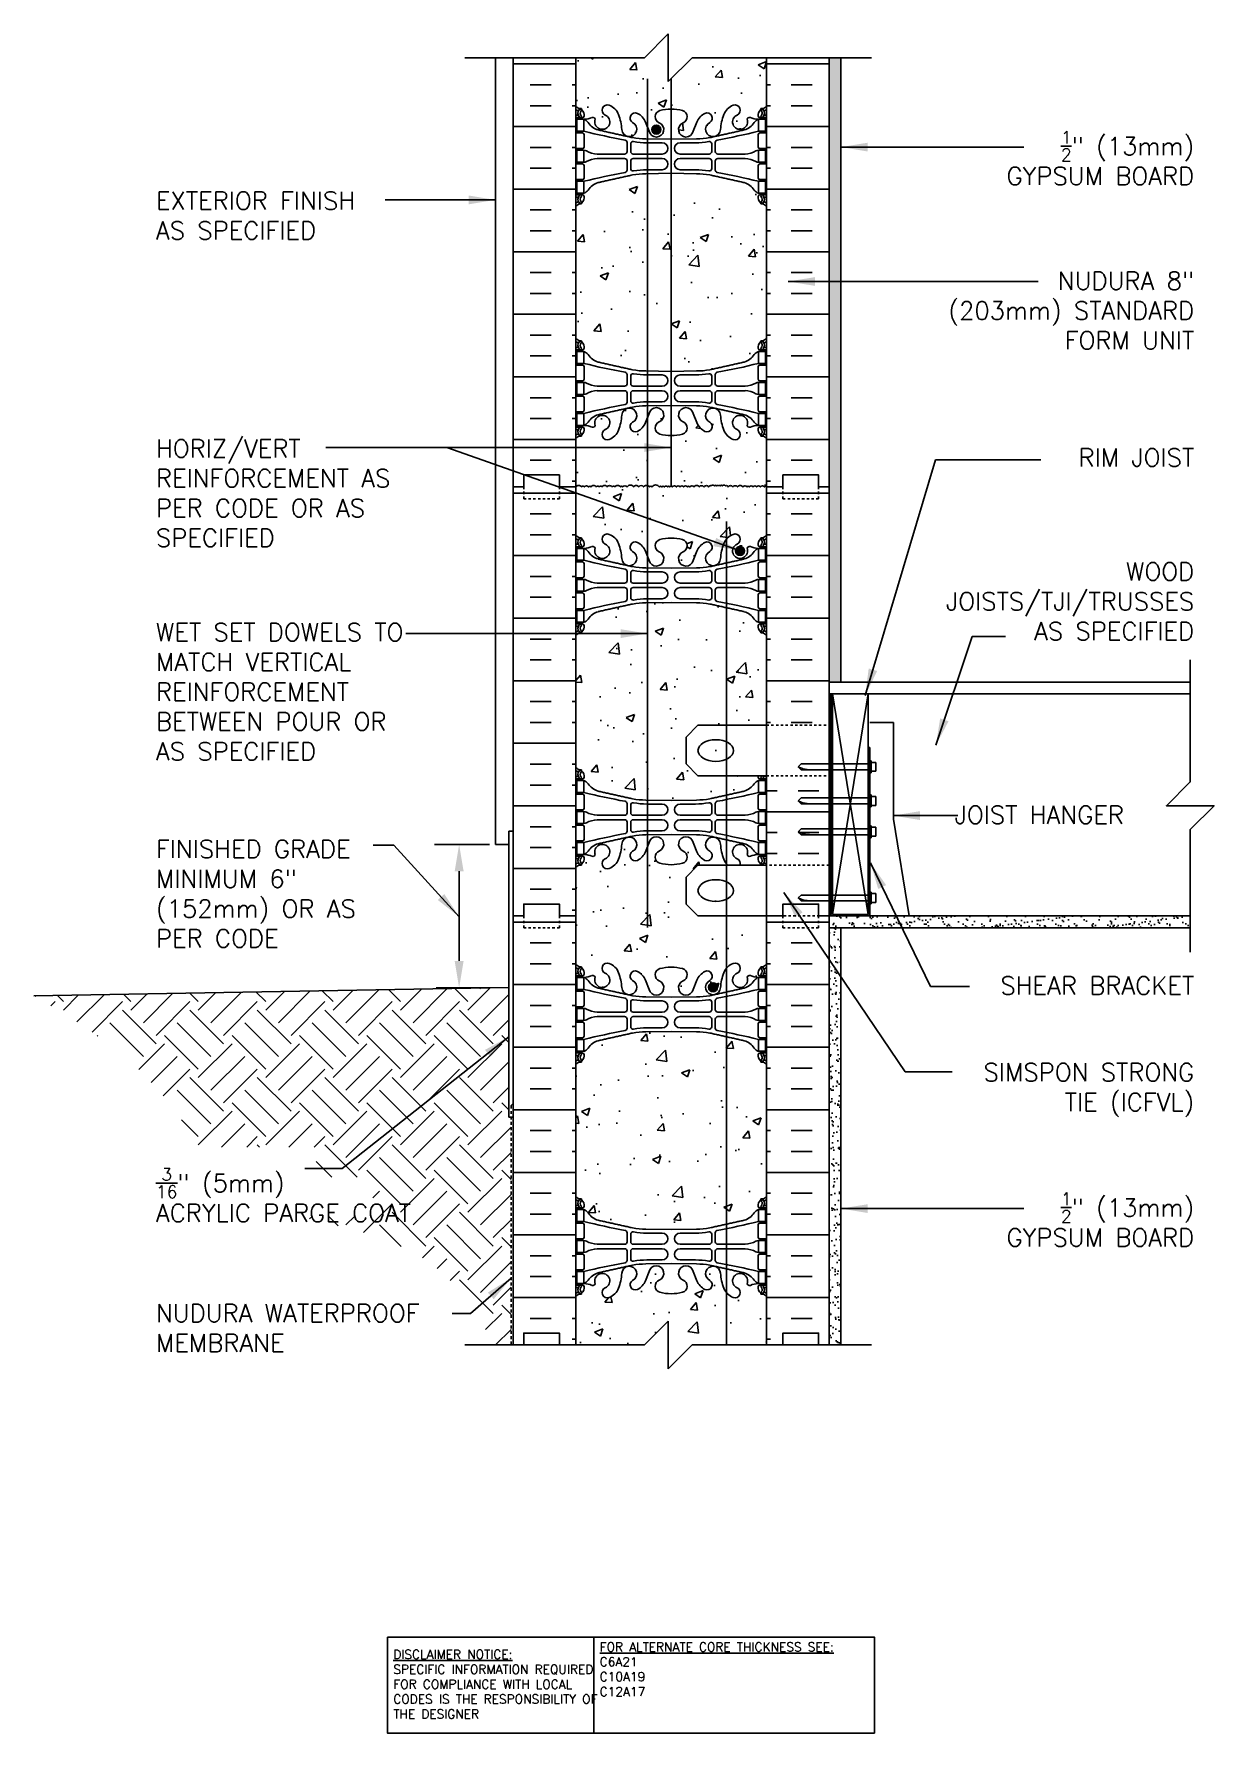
# Model space of a CAD drawing. Header units: inches. Extents: x 86.6 to 136.2, y -5.6 to 65.7.
import ezdxf
from ezdxf.enums import TextEntityAlignment as Align

# ---------------------------------------------------------------- set-up
doc = ezdxf.new("R2010")
doc.units = ezdxf.units.IN
doc.header["$LTSCALE"] = 0.5
doc.header["$MEASUREMENT"] = 0
doc.linetypes.add('DASHED2', pattern=[0.375, 0.25, -0.125])
doc.linetypes.add('HIDDEN2', pattern=[0.1875, 0.125, -0.0625])
for name, color, linetype in [('HATCH', 12, 'Continuous'), ('line25', 2, 'Continuous'), ('LINE3', 3, 'Continuous'), ('LINE50', 5, 'Continuous'), ('LINE9', 9, 'Continuous'), ('TEXT', 4, 'Continuous'), ('Web_Edge', 9, 'Continuous')]:
    doc.layers.add(name, color=color, linetype=linetype)
doc.styles.add('DIM', font='romans.shx', dxfattribs={"width": 0.7})
doc.styles.add('ROMANS', font='romans.shx', dxfattribs={"height": 1.125})
doc.styles.get("Standard").update_dxf_attribs({"font": 'romans.shx', "height": 1.125})
doc.dimstyles.new('ext_12', dxfattribs={"dimscale": 12, "dimtxt": 0.09375, "dimasz": 0.09375, "dimexe": 0.09375, "dimexo": 0.0625, "dimgap": 0.0625, "dimtad": 1, "dimdec": 1, "dimzin": 3, "dimdsep": 46, "dimlunit": 4, "dimtxsty": 'DIM', "dimcen": 0.09, "dimdle": 0.09375, "dimclrt": 4, "dimadec": 0, "dimazin": 0, "dimtfac": 1, "dimtdec": 1, "dimtmove": 2, "dimatfit": 3, "dimfxl": 1, "dimfrac": 2, "dimtolj": 1, "dimtzin": 0, "dimarcsym": 0})
pattern_1 = [(37.5, (62.706, 9.471), (-0.0157483, 0.481706), [0, -0.38, 0, -0.425, 0, -0.40625]), (7.5, (62.706, 9.471), (0.442444, 0.7055365), [0, -0.205, 0, -0.3425, 0, -0.13125]), (327.5, (62.3985, 9.471), (0.7785355, 0.0014148), [0, -0.125, 0, -0.45, 0, -0.5875]), (317.5, (62.3985, 9.471), (0.7515317, 0.219419), [0, -0.0625, 0, -0.295, 0, -0.3375])]

msp = doc.modelspace()

# ---------------------------------------------------------------- texts
at = {"layer": 'TEXT', "style": 'ROMANS'}
msp.add_text(' JOIST HANGER', height=0.75, dxfattribs=at).set_placement((124.762, 32.965), align=Align.MIDDLE_LEFT)
at = {"layer": 'TEXT', "char_height": 0.75, "style": 'ROMANS'}
for s, insert, width, attachment_point in [('\\A1;{\\H0.7x;\\S1/2;}" (13mm) GYPSUM BOARD', (135.328, 60.52), 10.30082, 6), ('EXTERIOR FINISH\\PAS SPECIFIED', (91.766, 58.108), 11.74859, 4), ('NUDURA 8" (203mm) STANDARD FORM UNIT', (135.328, 54.121), 11.43486, 6), ('HORIZ/VERT REINFORCEMENT AS PER CODE OR AS SPECIFIED', (91.766, 46.461), 11.74859, 4), ('RIM JOIST', (135.328, 47.956), 11.43486, 6), ('WOOD JOISTS/TJI/TRUSSES AS SPECIFIED', (135.328, 41.922), 11.43486, 6), ('WET SET DOWELS TO MATCH VERTICAL REINFORCEMENT BETWEEN POUR OR AS SPECIFIED', (91.766, 38.13), 11.74859, 4), ('FINISHED GRADE MINIMUM 6" (152mm) OR AS PER CODE', (91.766, 29.657), 10.75183, 4), ('SHEAR BRACKET', (135.328, 25.803), 11.43486, 6), ('SIMSPON STRONG TIE (ICFVL)', (135.328, 21.416), 10.60311, 6), ('\\A1;{\\H0.7x;\\S3/16;}" (5mm) \\PACRYLIC PARGE COAT', (91.766, 17.018), 11.74859, 4), ('\\A1;{\\H0.7x;\\S1/2;}" (13mm) GYPSUM BOARD', (135.328, 15.987), 10.10948, 6), ('\\A1;NUDURA WATERPROOF MEMBRANE', (91.766, 11.436), 12.78313, 4)]:
    msp.add_mtext(s, dxfattribs=dict(at, insert=insert, width=width, attachment_point=attachment_point))
at = {"layer": 'TEXT', "char_height": 0.375, "attachment_point": 4}
for s, insert, width in [('{\\LDISCLAIMER NOTICE:}\\PSPECIFIC INFORMATION REQUIRED FOR COMPLIANCE WITH LOCAL CODES IS THE RESPONSIBILITY OF THE DESIGNER', (101.723, -3.506), 9.3349), ('{\\LFOR ALTERNATE CORE THICKNESS SEE:\\P}C6A21\\PC10A19\\PC12A17', (110.385, -2.879), 15.5553)]:
    msp.add_mtext(s, dxfattribs=dict(at, insert=insert, width=width))

# ---------------------------------------------------------------- hatches: boundary and pattern name
at = {"layer": 'HATCH'}
h = msp.add_hatch(dxfattribs=at)
h.set_pattern_fill('AR-CONC', color=256, scale=0.5)
h.paths.add_polyline_path([(113.382, 63.85), (113.257, 63.725), (113.257, 64.725), (113.257, 65.725), (112.257, 64.725), (109.382, 64.725), (109.382, 62.691, 0.088416), (109.528, 62.593), (109.618, 62.593), (109.618, 62.552, -0.249069), (109.728, 62.345), (109.728, 62.277, -0.414214), (109.666, 62.215), (109.618, 62.215), (109.618, 62.145), (109.723, 62.145, 0.085348), (110.052, 62.22, -0.669601), (110.185, 62.1, 2.087231), (110.619, 62.325, -1), (110.782, 62.733, -0.227838), (111.187, 62.309, -0.06598), (111.311, 61.7, 1.629604), (111.782, 62.001, -1.059167), (111.989, 62.383, -0.16372), (112.311, 62.029), (112.453, 61.642, 1.612474), (112.885, 62.002, -0.734872), (112.908, 62.513, -0.068475), (113.382, 62.575)])
h.paths.add_polyline_path([(112.946, 61.715, -1), (112.571, 61.715, -1)], flags=16)
h.paths.add_polyline_path([(117.382, 64.725), (114.257, 64.725), (113.382, 63.85), (113.382, 62.575, -0.068475), (113.856, 62.513, -0.734872), (113.879, 62.002, 1.612474), (114.311, 61.642), (114.453, 62.029, -0.16372), (114.775, 62.383, -1.059167), (114.982, 62.001, 1.629604), (115.453, 61.7, -0.06598), (115.577, 62.309, -0.227838), (115.982, 62.733, -1), (116.145, 62.325, 2.087231), (116.579, 62.1, -0.669601), (116.712, 62.22, 0.085348), (117.041, 62.145), (117.146, 62.145), (117.146, 62.215), (117.099, 62.215, -0.414214), (117.036, 62.277), (117.036, 62.345, -0.249069), (117.146, 62.552), (117.146, 62.593), (117.236, 62.593, 0.088416), (117.382, 62.691)])
edge = h.paths.add_edge_path()
edge.add_line((112.382, 59.864), (112.315, 59.863))
edge.add_arc((112.31, 56.879), 2.984, 89.90053, 100.74538)
edge.add_spline(control_points=[(111.754, 59.81), (110.316, 59.49)], knot_values=[0, 0, 1, 1], degree=1, periodic=0)
edge.add_arc((110.524, 58.776), 0.743, 106.18929, 145.77198)
edge.add_arc((109.601, 59.387), 0.364, 289.66126, 327.95758, ccw=False)
edge.add_line((109.723, 59.045), (109.618, 59.045))
edge.add_line((109.618, 59.045), (109.618, 58.975))
edge.add_line((109.618, 58.975), (109.666, 58.975))
edge.add_arc((109.666, 58.912), 0.0625, 0, 90, ccw=False)
edge.add_line((109.728, 58.912), (109.728, 58.845))
edge.add_arc((109.478, 58.845), 0.25, 304.0558, 360, ccw=False)
edge.add_line((109.618, 58.637), (109.618, 58.596))
edge.add_line((109.618, 58.596), (109.528, 58.596))
edge.add_arc((109.728, 58.137), 0.5, 113.57818, 133.78911)
edge.add_line((109.382, 58.498), (109.382, 52.952))
edge.add_arc((109.728, 53.313), 0.5, 226.21089, 246.42182)
edge.add_line((109.528, 52.855), (109.618, 52.855))
edge.add_line((109.618, 52.855), (109.618, 52.813))
edge.add_arc((109.478, 52.606), 0.25, 0, 55.9442, ccw=False)
edge.add_line((109.728, 52.606), (109.728, 52.538))
edge.add_arc((109.666, 52.538), 0.0625, -90, 0, ccw=False)
edge.add_line((109.666, 52.476), (109.618, 52.476))
edge.add_line((109.618, 52.476), (109.618, 52.406))
edge.add_line((109.618, 52.406), (109.723, 52.406))
edge.add_arc((109.601, 52.063), 0.364, 32.04242, 70.33874, ccw=False)
edge.add_arc((110.524, 52.674), 0.743, 214.22802, 253.81071)
edge.add_spline(control_points=[(110.316, 51.96), (111.754, 51.64)], knot_values=[0, 0, 1, 1], degree=1, periodic=0)
edge.add_arc((112.31, 54.571), 2.984, 259.25462, 270.09947)
edge.add_line((112.315, 51.588), (112.382, 51.587))
edge.add_line((112.382, 51.587), (112.382, 59.864))
h.paths.add_polyline_path([(113.382, 59.879), (112.382, 59.864), (112.382, 51.587), (113.382, 51.572)])
edge = h.paths.add_edge_path()
edge.add_arc((117.036, 58.137), 0.5, 46.21089, 66.42182)
edge.add_line((117.236, 58.596), (117.146, 58.596))
edge.add_line((117.146, 58.596), (117.146, 58.637))
edge.add_arc((117.286, 58.845), 0.25, 180, 235.9442, ccw=False)
edge.add_line((117.036, 58.845), (117.036, 58.912))
edge.add_arc((117.099, 58.912), 0.0625, 90, 180, ccw=False)
edge.add_line((117.099, 58.975), (117.146, 58.975))
edge.add_line((117.146, 58.975), (117.146, 59.045))
edge.add_line((117.146, 59.045), (117.041, 59.045))
edge.add_arc((117.163, 59.387), 0.364, 212.04242, 250.33874, ccw=False)
edge.add_arc((116.24, 58.776), 0.743, 34.22802, 73.81071)
edge.add_spline(control_points=[(116.448, 59.49), (115.01, 59.81)], knot_values=[0, 0, 1, 1], degree=1, periodic=0)
edge.add_arc((114.454, 56.879), 2.984, 79.25462, 90.09947)
edge.add_line((114.449, 59.863), (113.382, 59.879))
edge.add_line((113.382, 59.879), (113.382, 51.572))
edge.add_line((113.382, 51.572), (114.449, 51.588))
edge.add_arc((114.454, 54.571), 2.984, 269.90053, 280.74538)
edge.add_spline(control_points=[(115.01, 51.64), (116.448, 51.96)], knot_values=[0, 0, 1, 1], degree=1, periodic=0)
edge.add_arc((116.24, 52.674), 0.743, 286.18929, 325.77198)
edge.add_arc((117.163, 52.063), 0.364, 109.66126, 147.95758, ccw=False)
edge.add_line((117.041, 52.406), (117.146, 52.406))
edge.add_line((117.146, 52.406), (117.146, 52.476))
edge.add_line((117.146, 52.476), (117.099, 52.476))
edge.add_arc((117.099, 52.538), 0.0625, 180, 270, ccw=False)
edge.add_line((117.036, 52.538), (117.036, 52.606))
edge.add_arc((117.286, 52.606), 0.25, 124.0558, 180, ccw=False)
edge.add_line((117.146, 52.813), (117.146, 52.855))
edge.add_line((117.146, 52.855), (117.236, 52.855))
edge.add_arc((117.036, 53.313), 0.5, 293.57818, 313.78911)
edge.add_line((117.382, 52.952), (117.382, 58.498))
edge = h.paths.add_edge_path()
edge.add_line((112.382, 41.864), (112.315, 41.863))
edge.add_arc((112.31, 38.879), 2.984, 89.90053, 100.74538)
edge.add_spline(control_points=[(111.754, 41.81), (110.316, 41.49)], knot_values=[0, 0, 1, 1], degree=1, periodic=0)
edge.add_arc((110.524, 40.776), 0.743, 106.18929, 145.77198)
edge.add_arc((109.601, 41.387), 0.364, 289.66126, 327.95758, ccw=False)
edge.add_line((109.723, 41.045), (109.618, 41.045))
edge.add_line((109.618, 41.045), (109.618, 40.975))
edge.add_line((109.618, 40.975), (109.666, 40.975))
edge.add_arc((109.666, 40.912), 0.0625, 0, 90, ccw=False)
edge.add_line((109.728, 40.912), (109.728, 40.845))
edge.add_arc((109.478, 40.845), 0.25, 304.0558, 360, ccw=False)
edge.add_line((109.618, 40.637), (109.618, 40.596))
edge.add_line((109.618, 40.596), (109.528, 40.596))
edge.add_arc((109.728, 40.137), 0.5, 113.57818, 133.78911)
edge.add_line((109.382, 40.498), (109.382, 34.952))
edge.add_arc((109.728, 35.313), 0.5, 226.21089, 246.42182)
edge.add_line((109.528, 34.855), (109.618, 34.855))
edge.add_line((109.618, 34.855), (109.618, 34.813))
edge.add_arc((109.478, 34.606), 0.25, 0, 55.9442, ccw=False)
edge.add_line((109.728, 34.606), (109.728, 34.538))
edge.add_arc((109.666, 34.538), 0.0625, -90, 0, ccw=False)
edge.add_line((109.666, 34.476), (109.618, 34.476))
edge.add_line((109.618, 34.476), (109.618, 34.406))
edge.add_line((109.618, 34.406), (109.723, 34.406))
edge.add_arc((109.601, 34.063), 0.364, 32.04242, 70.33874, ccw=False)
edge.add_arc((110.524, 34.674), 0.743, 214.22802, 253.81071)
edge.add_spline(control_points=[(110.316, 33.96), (111.754, 33.64)], knot_values=[0, 0, 1, 1], degree=1, periodic=0)
edge.add_arc((112.31, 36.571), 2.984, 259.25462, 270.09947)
edge.add_line((112.315, 33.588), (112.382, 33.587))
edge.add_line((112.382, 33.587), (112.382, 41.864))
edge = h.paths.add_edge_path()
edge.add_line((114.507, 36.725), (115.705, 36.725))
edge.add_line((115.705, 36.725), (115.705, 41.656))
edge.add_spline(control_points=[(115.705, 41.656), (115.543, 41.692)], knot_values=[0.516874, 0.516874, 0.629218, 0.629218], degree=1, periodic=0)
edge.add_spline(control_points=[(115.543, 41.692), (115.01, 41.81)], knot_values=[0.629218, 0.629218, 1, 1], degree=1, periodic=0)
edge.add_arc((114.454, 38.879), 2.984, 79.25462, 90.09947)
edge.add_line((114.449, 41.863), (113.382, 41.879))
edge.add_line((113.382, 41.879), (112.382, 41.864))
edge.add_line((112.382, 41.864), (112.382, 33.587))
edge.add_line((112.382, 33.587), (113.382, 33.572))
edge.add_line((113.382, 33.572), (114.449, 33.588))
edge.add_arc((114.454, 36.571), 2.984, 269.90053, 280.74538)
edge.add_spline(control_points=[(115.01, 33.64), (115.543, 33.759)], knot_values=[0.629218, 0.629218, 1, 1], degree=1, periodic=0)
edge.add_spline(control_points=[(115.543, 33.759), (115.705, 33.795)], knot_values=[0.516874, 0.516874, 0.629218, 0.629218], degree=1, periodic=0)
edge.add_line((115.705, 33.795), (115.705, 34.6))
edge.add_line((115.705, 34.6), (114.507, 34.6))
edge.add_line((114.507, 34.6), (114.007, 35.1))
edge.add_line((114.007, 35.1), (114.007, 36.225))
edge.add_line((114.007, 36.225), (114.507, 36.725))
edge = h.paths.add_edge_path()
edge.add_arc((117.036, 40.137), 0.5, 46.21089, 66.42182)
edge.add_line((117.236, 40.596), (117.146, 40.596))
edge.add_line((117.146, 40.596), (117.146, 40.637))
edge.add_arc((117.286, 40.845), 0.25, 180, 235.9442, ccw=False)
edge.add_line((117.036, 40.845), (117.036, 40.912))
edge.add_arc((117.099, 40.912), 0.0625, 90, 180, ccw=False)
edge.add_line((117.099, 40.975), (117.146, 40.975))
edge.add_line((117.146, 40.975), (117.146, 41.045))
edge.add_line((117.146, 41.045), (117.041, 41.045))
edge.add_arc((117.163, 41.387), 0.364, 212.04242, 250.33874, ccw=False)
edge.add_arc((116.24, 40.776), 0.743, 34.22802, 73.81071)
edge.add_spline(control_points=[(116.448, 41.49), (115.705, 41.656)], knot_values=[0, 0, 0.516874, 0.516874], degree=1, periodic=0)
edge.add_line((115.705, 41.656), (115.705, 36.725))
edge.add_line((115.705, 36.725), (117.382, 36.725))
edge.add_line((117.382, 36.725), (117.382, 40.498))
edge = h.paths.add_edge_path()
edge.add_line((117.146, 34.476), (117.099, 34.476))
edge.add_arc((117.099, 34.538), 0.0625, 180, 270, ccw=False)
edge.add_line((117.036, 34.538), (117.036, 34.6))
edge.add_line((117.036, 34.6), (115.705, 34.6))
edge.add_line((115.705, 34.6), (115.705, 33.795))
edge.add_spline(control_points=[(115.705, 33.795), (116.448, 33.96)], knot_values=[0, 0, 0.516874, 0.516874], degree=1, periodic=0)
edge.add_arc((116.24, 34.674), 0.743, 286.18929, 327.20808)
edge.add_arc((117.163, 34.063), 0.364, 109.66126, 145.02249, ccw=False)
edge.add_line((117.041, 34.406), (117.146, 34.406))
edge.add_line((117.146, 34.406), (117.146, 34.476))
h.paths.add_polyline_path([(115.705, 28.725), (114.507, 28.725), (114.007, 29.225), (114.007, 30.35), (114.507, 30.85), (115.705, 30.85), (115.705, 30.913, -0.083866), (115.589, 31.106, -0.069923), (115.453, 31.75, 1.629604), (114.982, 31.449, -0.994662), (114.799, 31.054, -0.173075), (114.453, 31.421), (114.311, 31.808, 1.612474), (113.879, 31.448, -0.734872), (113.856, 30.937, -0.068475), (113.382, 30.875, -0.068475), (112.908, 30.937, -0.734872), (112.885, 31.448, 1.612474), (112.453, 31.808), (112.311, 31.421, -0.173075), (111.965, 31.054, -0.994662), (111.782, 31.449, 1.629604), (111.311, 31.75, -0.069923), (111.175, 31.106, -0.21345), (110.782, 30.717, -1), (110.619, 31.126, 2.087231), (110.185, 31.35, -0.669601), (110.052, 31.23, 0.085348), (109.723, 31.306), (109.618, 31.306), (109.618, 31.236), (109.666, 31.236, -0.414214), (109.728, 31.173), (109.728, 31.106, -0.249069), (109.618, 30.899), (109.618, 30.857), (109.528, 30.857, 0.088416), (109.382, 30.76), (109.382, 28.725), (109.382, 26.691, 0.088416), (109.528, 26.593), (109.618, 26.593), (109.618, 26.552, -0.249069), (109.728, 26.345), (109.728, 26.277, -0.414214), (109.666, 26.215), (109.618, 26.215), (109.618, 26.145), (109.723, 26.145, 0.085348), (110.052, 26.22, -0.669601), (110.185, 26.1, 2.087231), (110.619, 26.325, -1), (110.782, 26.733, -0.21345), (111.175, 26.344, -0.069923), (111.311, 25.7, 1.629604), (111.782, 26.001, -0.994662), (111.965, 26.396, -0.173075), (112.311, 26.029), (112.453, 25.642, 1.612474), (112.885, 26.002, -0.734872), (112.908, 26.513, -0.068475), (113.382, 26.575, -0.068475), (113.856, 26.513, -0.734872), (113.879, 26.002, 1.612474), (114.311, 25.642), (114.453, 26.029, -0.173075), (114.799, 26.396, -0.994662), (114.982, 26.001, 1.629604), (115.453, 25.7, -0.069923), (115.589, 26.344, -0.083866), (115.705, 26.538)])
h.paths.add_polyline_path([(115.328, 25.731, -1), (114.953, 25.731, -1)], flags=16)
h.paths.add_polyline_path([(117.382, 28.725), (115.705, 28.725), (115.705, 26.538, -0.127305), (115.982, 26.733, -1), (116.145, 26.325, 2.087231), (116.579, 26.1, -0.669601), (116.712, 26.22, 0.085348), (117.041, 26.145), (117.146, 26.145), (117.146, 26.215), (117.099, 26.215, -0.414214), (117.036, 26.277), (117.036, 26.345, -0.249069), (117.146, 26.552), (117.146, 26.593), (117.236, 26.593, 0.088416), (117.382, 26.691)])
h.paths.add_polyline_path([(115.705, 12.913, -0.083866), (115.589, 13.106, -0.069923), (115.453, 13.75, 1.629604), (114.982, 13.449, -0.994662), (114.799, 13.054, -0.173075), (114.453, 13.421), (114.311, 13.808, 1.612474), (113.879, 13.448, -0.734872), (113.856, 12.937, -0.068475), (113.382, 12.875, -0.068475), (112.908, 12.937, -0.734872), (112.885, 13.448, 1.612474), (112.453, 13.808), (112.311, 13.421, -0.173075), (111.965, 13.054, -0.994662), (111.782, 13.449, 1.629604), (111.311, 13.75, -0.069923), (111.175, 13.106, -0.21345), (110.782, 12.717, -1), (110.619, 13.126, 2.087231), (110.185, 13.35, -0.669601), (110.052, 13.23, 0.085348), (109.723, 13.306), (109.618, 13.306), (109.618, 13.236), (109.666, 13.236, -0.414214), (109.728, 13.173), (109.728, 13.106, -0.249069), (109.618, 12.899), (109.618, 12.857), (109.528, 12.857, 0.088416), (109.382, 12.76), (109.382, 10.725), (112.257, 10.725), (113.257, 11.725), (113.257, 10.725), (113.257, 9.725), (114.257, 10.725), (115.705, 10.725)])
h.paths.add_polyline_path([(117.382, 12.76, 0.088416), (117.236, 12.857), (117.146, 12.857), (117.146, 12.899, -0.249069), (117.036, 13.106), (117.036, 13.173, -0.414214), (117.099, 13.236), (117.146, 13.236), (117.146, 13.306), (117.041, 13.306, 0.085348), (116.712, 13.23, -0.669601), (116.579, 13.35, 2.087231), (116.145, 13.126, -1), (115.982, 12.717, -0.127305), (115.705, 12.913), (115.705, 10.725), (117.382, 10.725)])
edge = h.paths.add_edge_path()
edge.add_spline(control_points=[(115.705, 23.656), (115.01, 23.81)], knot_values=[0.516874, 0.516874, 1, 1], degree=1, periodic=0)
edge.add_arc((114.454, 20.879), 2.984, 79.25462, 90.09947)
edge.add_line((114.449, 23.863), (113.382, 23.879))
edge.add_line((113.382, 23.879), (112.315, 23.863))
edge.add_arc((112.31, 20.879), 2.984, 89.90053, 100.74538)
edge.add_spline(control_points=[(111.754, 23.81), (110.316, 23.49)], knot_values=[0, 0, 1, 1], degree=1, periodic=0)
edge.add_arc((110.524, 22.776), 0.743, 106.18929, 145.77198)
edge.add_arc((109.601, 23.387), 0.364, 289.66126, 327.95758, ccw=False)
edge.add_line((109.723, 23.045), (109.618, 23.045))
edge.add_line((109.618, 23.045), (109.618, 22.975))
edge.add_line((109.618, 22.975), (109.666, 22.975))
edge.add_arc((109.666, 22.912), 0.0625, 0, 90, ccw=False)
edge.add_line((109.728, 22.912), (109.728, 22.845))
edge.add_arc((109.478, 22.845), 0.25, 304.0558, 360, ccw=False)
edge.add_line((109.618, 22.637), (109.618, 22.596))
edge.add_line((109.618, 22.596), (109.528, 22.596))
edge.add_arc((109.728, 22.137), 0.5, 113.57818, 133.78911)
edge.add_line((109.382, 22.498), (109.382, 16.952))
edge.add_arc((109.728, 17.313), 0.5, 226.21089, 246.42182)
edge.add_line((109.528, 16.855), (109.618, 16.855))
edge.add_line((109.618, 16.855), (109.618, 16.813))
edge.add_arc((109.478, 16.606), 0.25, 0, 55.9442, ccw=False)
edge.add_line((109.728, 16.606), (109.728, 16.538))
edge.add_arc((109.666, 16.538), 0.0625, -90, 0, ccw=False)
edge.add_line((109.666, 16.476), (109.618, 16.476))
edge.add_line((109.618, 16.476), (109.618, 16.406))
edge.add_line((109.618, 16.406), (109.723, 16.406))
edge.add_arc((109.601, 16.063), 0.364, 32.04242, 70.33874, ccw=False)
edge.add_arc((110.524, 16.674), 0.743, 214.22802, 253.81071)
edge.add_spline(control_points=[(110.316, 15.96), (111.754, 15.64)], knot_values=[0, 0, 1, 1], degree=1, periodic=0)
edge.add_arc((112.31, 18.571), 2.984, 259.25462, 270.09947)
edge.add_line((112.315, 15.588), (113.382, 15.572))
edge.add_line((113.382, 15.572), (114.449, 15.588))
edge.add_arc((114.454, 18.571), 2.984, 269.90053, 280.74538)
edge.add_spline(control_points=[(115.01, 15.64), (115.705, 15.795)], knot_values=[0.516874, 0.516874, 1, 1], degree=1, periodic=0)
edge.add_line((115.705, 15.795), (115.705, 23.656))
edge = h.paths.add_edge_path()
edge.add_arc((117.036, 22.137), 0.5, 46.21089, 66.42182)
edge.add_line((117.236, 22.596), (117.146, 22.596))
edge.add_line((117.146, 22.596), (117.146, 22.637))
edge.add_arc((117.286, 22.845), 0.25, 180, 235.9442, ccw=False)
edge.add_line((117.036, 22.845), (117.036, 22.912))
edge.add_arc((117.099, 22.912), 0.0625, 90, 180, ccw=False)
edge.add_line((117.099, 22.975), (117.146, 22.975))
edge.add_line((117.146, 22.975), (117.146, 23.045))
edge.add_line((117.146, 23.045), (117.041, 23.045))
edge.add_arc((117.163, 23.387), 0.364, 212.04242, 250.33874, ccw=False)
edge.add_arc((116.24, 22.776), 0.743, 34.22802, 73.81071)
edge.add_spline(control_points=[(116.448, 23.49), (115.705, 23.656)], knot_values=[0, 0, 0.516874, 0.516874], degree=1, periodic=0)
edge.add_line((115.705, 23.656), (115.705, 15.795))
edge.add_spline(control_points=[(115.705, 15.795), (116.448, 15.96)], knot_values=[0, 0, 0.516874, 0.516874], degree=1, periodic=0)
edge.add_arc((116.24, 16.674), 0.743, 286.18929, 325.77198)
edge.add_arc((117.163, 16.063), 0.364, 109.66126, 147.95758, ccw=False)
edge.add_line((117.041, 16.406), (117.146, 16.406))
edge.add_line((117.146, 16.406), (117.146, 16.476))
edge.add_line((117.146, 16.476), (117.099, 16.476))
edge.add_arc((117.099, 16.538), 0.0625, 180, 270, ccw=False)
edge.add_line((117.036, 16.538), (117.036, 16.606))
edge.add_arc((117.286, 16.606), 0.25, 124.0558, 180, ccw=False)
edge.add_line((117.146, 16.813), (117.146, 16.855))
edge.add_line((117.146, 16.855), (117.236, 16.855))
edge.add_arc((117.036, 17.313), 0.5, 293.57818, 313.78911)
edge.add_line((117.382, 16.952), (117.382, 22.498))
h = msp.add_hatch(dxfattribs=at)
h.set_pattern_fill('INSUL', color=256, scale=7, style=0)
h.set_pattern_definition([(0, (-2816.7796, -350.2843), (0, 2.625), []), (0, (-2816.7796, -349.4093), (0, 2.625), [0.875, -0.875]), (0, (-2816.7796, -348.5343), (0, 2.625), [0.875, -0.875])])
h.paths.add_polyline_path([(106.757, 46.725), (107.195, 46.725), (107.195, 47.225), (108.695, 47.225), (108.695, 46.725), (109.382, 46.725), (109.382, 64.725), (108.695, 64.725), (108.695, 65.225), (107.195, 65.225), (107.195, 64.725), (106.757, 64.725)])
h = msp.add_hatch(dxfattribs=at)
h.set_pattern_fill('INSUL', color=256, scale=7, style=0)
h.set_pattern_definition([(180, (3043.5436, -350.2843), (0, 2.625), []), (180, (3043.5436, -349.4093), (0, 2.625), [0.875, -0.875]), (180, (3043.5436, -348.5343), (0, 2.625), [0.875, -0.875])])
h.paths.add_polyline_path([(120.007, 46.725), (119.57, 46.725), (119.57, 47.225), (118.07, 47.225), (118.07, 46.725), (117.382, 46.725), (117.382, 64.725), (118.07, 64.725), (118.07, 65.225), (119.57, 65.225), (119.57, 64.725), (120.007, 64.725)])
h = msp.add_hatch(dxfattribs=at)
h.set_pattern_fill('AR-SAND', color=256, scale=0.25, style=0)
h.set_pattern_definition(pattern_1)
h.paths.add_polyline_path([(120.507, 64.725), (120.007, 64.725), (120.007, 46.725), (120.007, 38.538), (120.507, 38.538)])
h = msp.add_hatch(dxfattribs=at)
h.set_pattern_fill('AR-CONC', color=256, scale=0.5)
h.paths.add_polyline_path([(113.382, 48.875, -0.068475), (112.908, 48.937, -0.734872), (112.885, 49.448, 1.612474), (112.453, 49.808), (112.382, 49.615), (112.382, 46.784, -0.177315), (112.467, 46.725, -0.520567), (112.577, 46.725, -0.520567), (112.883, 46.725, -0.520567), (112.988, 46.725, -0.520567), (113.104, 46.725, -0.520567), (113.224, 46.725, -0.520567), (113.314, 46.725, -0.285558), (113.382, 46.754)])
h.paths.add_polyline_path([(112.382, 49.615), (112.311, 49.421, -0.173075), (111.965, 49.054, -0.940793), (111.761, 49.438, 1.702394), (111.311, 49.75, -0.069923), (111.175, 49.106, -0.21345), (110.782, 48.717, -1), (110.619, 49.126, 2.087231), (110.185, 49.35, -0.669601), (110.052, 49.23, 0.085348), (109.723, 49.306), (109.618, 49.306), (109.618, 49.236), (109.666, 49.236, -0.414214), (109.728, 49.173), (109.728, 49.106, -0.249069), (109.618, 48.899), (109.618, 48.857), (109.528, 48.857, 0.088416), (109.382, 48.76), (109.382, 46.725, -0.520567), (109.613, 46.725, -0.520567), (109.734, 46.725, -0.520567), (109.917, 46.725, -0.520567), (110.022, 46.725, -0.520567), (110.232, 46.725, -0.520567), (110.358, 46.725, -0.520567), (110.484, 46.725, -0.520567), (110.694, 46.725, -0.520567), (110.903, 46.725, -0.520567), (111.024, 46.725, -0.520567), (111.25, 46.725, -0.520567), (111.344, 46.725, -0.520567), (111.533, 46.725, -0.520567), (111.811, 46.725, -0.520567), (112.021, 46.725, -0.520567), (112.22, 46.725, -0.314246), (112.382, 46.784)])
h = msp.add_hatch(dxfattribs=at)
h.set_pattern_fill('AR-CONC', color=256, scale=0.5)
h.paths.add_polyline_path([(117.382, 46.725, 0.615119), (117.299, 46.725, 0.520567), (117.12, 46.725, 0.520567), (116.974, 46.725, 0.520567), (116.821, 46.725, 0.520567), (116.664, 46.725, 0.520567), (116.564, 46.725, 0.520567), (116.386, 46.725, 0.520567), (116.166, 46.725, 0.520567), (115.972, 46.725, 0.520567), (115.767, 46.725, 0.520567), (115.667, 46.767, 0.520567), (115.536, 46.767, 0.520567), (115.447, 46.767, 0.520567), (115.364, 46.767, 0.520567), (115.281, 46.767, 0.520567), (115.192, 46.767, 0.520567), (115.061, 46.767, 0.520567), (114.961, 46.725, 0.520567), (114.756, 46.725, 0.520567), (114.562, 46.725, 0.520567), (114.342, 46.725, 0.520567), (114.164, 46.725, 0.520567), (114.064, 46.725, 0.520567), (113.906, 46.725, 0.520567), (113.754, 46.725, 0.520567), (113.607, 46.725, 0.520567), (113.429, 46.725, 0.520567), (113.314, 46.725, 0.520567), (113.224, 46.725, 0.520567), (113.104, 46.725, 0.520567), (112.988, 46.725, 0.520567), (112.883, 46.725, 0.520567), (112.577, 46.725, 0.520567), (112.467, 46.725, 0.177315), (112.382, 46.784), (112.382, 43.836), (112.453, 43.642, 1.612474), (112.885, 44.002, -0.734872), (112.908, 44.513, -0.068475), (113.382, 44.575, -0.068475), (113.856, 44.513, -0.734872), (113.879, 44.002, 1.612474), (114.311, 43.642), (114.453, 44.029, -0.173075), (114.799, 44.396, -0.940793), (115.003, 44.013, 1.702394), (115.453, 43.7, -0.069923), (115.589, 44.344, -0.21345), (115.982, 44.733, -1), (116.145, 44.325, 2.087231), (116.579, 44.1, -0.669601), (116.712, 44.22, 0.085348), (117.041, 44.145), (117.146, 44.145), (117.146, 44.215), (117.099, 44.215, -0.414214), (117.036, 44.277), (117.036, 44.345, -0.249069), (117.146, 44.552), (117.146, 44.593), (117.236, 44.593, 0.088416), (117.382, 44.691)])
h.paths.add_polyline_path([(116.459, 44.038, -1), (116.084, 44.038, -1)], flags=16)
h.paths.add_polyline_path([(117.382, 48.76, 0.088416), (117.236, 48.857), (117.146, 48.857), (117.146, 48.899, -0.249069), (117.036, 49.106), (117.036, 49.173, -0.414214), (117.099, 49.236), (117.146, 49.236), (117.146, 49.306), (117.041, 49.306, 0.085348), (116.712, 49.23, -0.669601), (116.579, 49.35, 2.087231), (116.145, 49.126, -1), (115.982, 48.717, -0.21345), (115.589, 49.106, -0.069923), (115.453, 49.75, 1.702394), (115.003, 49.438, -0.940793), (114.799, 49.054, -0.173075), (114.453, 49.421), (114.311, 49.808, 1.612474), (113.879, 49.448, -0.734872), (113.856, 48.937, -0.068475), (113.382, 48.875), (113.382, 46.754, -0.204595), (113.429, 46.725, -0.520567), (113.607, 46.725, -0.520567), (113.754, 46.725, -0.520567), (113.906, 46.725, -0.520567), (114.064, 46.725, -0.520567), (114.164, 46.725, -0.520567), (114.342, 46.725, -0.520567), (114.562, 46.725, -0.520567), (114.756, 46.725, -0.520567), (114.961, 46.725, -0.520567), (115.061, 46.767, -0.520567), (115.192, 46.767, -0.520567), (115.281, 46.767, -0.520567), (115.364, 46.767, -0.520567), (115.447, 46.767, -0.520567), (115.536, 46.767, -0.520567), (115.667, 46.767, -0.520567), (115.767, 46.725, -0.520567), (115.972, 46.725, -0.520567), (116.166, 46.725, -0.520567), (116.386, 46.725, -0.520567), (116.564, 46.725, -0.520567), (116.664, 46.725, -0.520567), (116.821, 46.725, -0.520567), (116.974, 46.725, -0.520567), (117.12, 46.725, -0.520567), (117.299, 46.725, -0.615119), (117.382, 46.725)])
h = msp.add_hatch(dxfattribs=at)
h.set_pattern_fill('INSUL', color=256, scale=7, style=0)
h.set_pattern_definition([(0, (-2816.7796, -368.2843), (0, 2.625), []), (0, (-2816.7796, -367.4093), (0, 2.625), [0.875, -0.875]), (0, (-2816.7796, -366.5343), (0, 2.625), [0.875, -0.875])])
h.paths.add_polyline_path([(106.757, 28.725), (107.195, 28.725), (107.195, 29.225), (108.695, 29.225), (108.695, 28.725), (109.382, 28.725), (109.382, 46.725), (108.695, 46.725), (108.695, 47.225), (107.195, 47.225), (107.195, 46.725), (106.757, 46.725)])
h = msp.add_hatch(dxfattribs=at)
h.set_pattern_fill('INSUL', color=256, scale=7, style=0)
h.set_pattern_definition([(180, (3043.5436, -368.2843), (0, 2.625), []), (180, (3043.5436, -367.4093), (0, 2.625), [0.875, -0.875]), (180, (3043.5436, -366.5343), (0, 2.625), [0.875, -0.875])])
h.paths.add_polyline_path([(117.382, 36.725), (120.007, 36.725), (120.007, 46.725), (119.57, 46.725), (119.57, 47.225), (118.07, 47.225), (118.07, 46.725), (117.382, 46.725)])
h = msp.add_hatch(dxfattribs=at)
h.set_pattern_fill('AR-CONC', color=256, scale=0.5)
h.paths.add_polyline_path([(112.382, 46.784, 0.314246), (112.22, 46.725, 0.520567), (112.021, 46.725, 0.520567), (111.811, 46.725, 0.520567), (111.533, 46.725, 0.520567), (111.344, 46.725, 0.520567), (111.25, 46.725, 0.520567), (111.024, 46.725, 0.520567), (110.903, 46.725, 0.520567), (110.694, 46.725, 0.520567), (110.484, 46.725, 0.520567), (110.358, 46.725, 0.520567), (110.232, 46.725, 0.520567), (110.022, 46.725, 0.520567), (109.917, 46.725, 0.520567), (109.734, 46.725, 0.520567), (109.613, 46.725, 0.520567), (109.382, 46.725), (109.382, 44.691, 0.088416), (109.528, 44.593), (109.618, 44.593), (109.618, 44.552, -0.249069), (109.728, 44.345), (109.728, 44.277, -0.414214), (109.666, 44.215), (109.618, 44.215), (109.618, 44.145), (109.723, 44.145, 0.085348), (110.052, 44.22, -0.669601), (110.185, 44.1, 2.087231), (110.619, 44.325, -1), (110.782, 44.733, -0.21345), (111.175, 44.344, -0.069923), (111.311, 43.7, 1.702394), (111.761, 44.013, -0.940793), (111.965, 44.396, -0.173075), (112.311, 44.029), (112.382, 43.836)])
h = msp.add_hatch(dxfattribs=at)
h.set_pattern_fill('AR-CONC', color=256, scale=0.5, style=0)
edge = h.paths.add_edge_path(flags=17)
edge.add_ellipse((115.253, 35.663), major_axis=(-0.746, 0), ratio=0.610344, start_angle=0, end_angle=360)
h = msp.add_hatch(dxfattribs=at)
h.set_pattern_fill('INSUL', color=256, scale=7, style=0)
h.set_pattern_definition([(0, (62.706, 9.471), (0, 2.625), []), (0, (62.706, 10.346), (0, 2.625), [0.875, -0.875]), (0, (62.706, 11.221), (0, 2.625), [0.875, -0.875])])
h.paths.add_polyline_path([(120.007, 34.6), (117.382, 34.6), (117.382, 30.85), (120.007, 30.85)])
h = msp.add_hatch(dxfattribs=at)
h.set_pattern_fill('AR-CONC', color=256, scale=0.5, style=0)
edge = h.paths.add_edge_path(flags=17)
edge.add_ellipse((115.253, 29.788), major_axis=(-0.746, 0), ratio=0.610344, start_angle=0, end_angle=360, ccw=False)
h = msp.add_hatch(dxfattribs=at)
h.set_pattern_fill('INSUL', color=256, scale=7, style=0)
h.set_pattern_definition([(0, (-2816.7796, -386.2843), (0, 2.625), []), (0, (-2816.7796, -385.4093), (0, 2.625), [0.875, -0.875]), (0, (-2816.7796, -384.5343), (0, 2.625), [0.875, -0.875])])
h.paths.add_polyline_path([(106.757, 10.725), (107.195, 10.725), (107.195, 11.225), (108.695, 11.225), (108.695, 10.725), (109.382, 10.725), (109.382, 28.725), (108.695, 28.725), (108.695, 29.225), (107.195, 29.225), (107.195, 28.725), (106.757, 28.725)])
h = msp.add_hatch(dxfattribs=at)
h.set_pattern_fill('INSUL', color=256, scale=7, style=0)
h.set_pattern_definition([(180, (3043.5436, -386.2843), (0, 2.625), []), (180, (3043.5436, -385.4093), (0, 2.625), [0.875, -0.875]), (180, (3043.5436, -384.5343), (0, 2.625), [0.875, -0.875])])
h.paths.add_polyline_path([(120.007, 10.725), (119.57, 10.725), (119.57, 11.225), (118.07, 11.225), (118.07, 10.725), (117.382, 10.725), (117.382, 28.725), (118.07, 28.725), (118.07, 29.225), (119.57, 29.225), (119.57, 28.725), (120.007, 28.725)])
h = msp.add_hatch(dxfattribs=at)
h.set_pattern_fill('AR-SAND', color=256, scale=0.25, style=0)
h.set_pattern_definition(pattern_1)
h.paths.add_polyline_path([(135.158, 28.225), (135.158, 28.725), (121.712, 28.725), (120.087, 28.725), (120.007, 28.725), (120.007, 28.225)])
h = msp.add_hatch(dxfattribs=at)
h.set_pattern_fill('AR-SAND', color=256, scale=0.25, style=0)
h.set_pattern_definition(pattern_1)
h.paths.add_polyline_path([(120.507, 28.225), (120.007, 28.225), (120.007, 10.725), (120.507, 10.725)])
h = msp.add_hatch(dxfattribs=at)
h.set_pattern_fill('EARTH', color=256, scale=8, angle=45, style=0)
h.set_pattern_definition([(45, (6.921, -86.5951), (2e-16, 2.828427), [2, -2]), (45, (6.3906, -86.0648), (2e-16, 2.828427), [2, -2]), (45, (5.8603, -85.5345), (2e-16, 2.828427), [2, -2]), (135, (5.8603, -85.181), (-2.828427, 4e-16), [2, -2]), (135, (6.3906, -84.6506), (-2.828427, 4e-16), [2, -2]), (135, (6.921, -84.1203), (-2.828427, 4e-16), [2, -2])])
edge = h.paths.add_edge_path()
edge.add_spline(control_points=[(97.639, 16.134), (100.658, 15.499), (103.3, 14.673), (104.838, 12.578), (105.226, 11.966)], knot_values=[15.477298, 15.477298, 15.477298, 15.477298, 21.162657, 23.307813, 23.307813, 23.307813, 23.307813], degree=3, periodic=0)
edge.add_line((105.226, 11.966), (106.007, 10.725))
edge.add_line((106.007, 10.725), (106.663, 10.725))
edge.add_line((106.663, 10.725), (106.663, 20.284))
edge.add_line((106.663, 20.284), (106.57, 20.284))
edge.add_line((106.57, 20.284), (106.57, 25.725))
edge.add_line((106.57, 25.725), (86.648, 25.377))
edge.add_spline(control_points=[(86.648, 25.377), (87.766, 24.715), (90.041, 23.367), (92.261, 21.118), (93.258, 19.552), (93.551, 19.029)], knot_values=[0, 0, 0, 0, 3.887421, 7.907558, 9.371794, 9.371794, 9.371794, 9.371794], degree=3, periodic=0)
edge.add_line((93.551, 19.029), (98.485, 19.029))
edge.add_line((98.485, 19.029), (98.485, 17.76))
edge.add_line((98.485, 17.76), (100.868, 17.76))
edge.add_line((100.868, 17.76), (100.868, 16.134))
edge.add_line((100.868, 16.134), (97.639, 16.134))
at = {"layer": 'LINE3'}
for points in [[(112.571, 61.715, 1), (112.946, 61.715, 1)], [(116.084, 44.038, 1), (116.459, 44.038, 1)], [(114.953, 25.731, 1), (115.328, 25.731, 1)]]:
    msp.add_hatch(color=256, dxfattribs=at).paths.add_polyline_path(points)

# ---------------------------------------------------------------- linework, layer by layer
at = {"layer": 'HATCH'}
for p, q in [((120.15, 38.038), (121.65, 28.788)), ((121.65, 38.038), (120.15, 28.788))]:
    msp.add_line(p, q, dxfattribs=at)
for points in [[(109.382, 46.725, -0.520567), (109.613, 46.725, -0.520567), (109.734, 46.725, -0.520567), (109.917, 46.725, -0.520567), (110.022, 46.725, -0.520567), (110.232, 46.725, -0.520567), (110.358, 46.725, -0.520567), (110.484, 46.725, -0.520567), (110.694, 46.725, -0.520567), (110.903, 46.725, -0.520567), (111.024, 46.725, -0.520567), (111.25, 46.725, -0.520567), (111.344, 46.725, -0.520567), (111.533, 46.725, -0.520567), (111.811, 46.725, -0.520567), (112.021, 46.725, -0.520567), (112.22, 46.725, -0.520567), (112.467, 46.725, -0.520567), (112.577, 46.725, -0.520567), (112.883, 46.725, -0.520567), (112.988, 46.725, -0.520567), (113.104, 46.725, -0.520567), (113.224, 46.725, -0.520567), (113.314, 46.725, -0.520567), (113.429, 46.725, -0.520567), (113.607, 46.725, -0.520567), (113.754, 46.725, -0.520567), (113.906, 46.725, -0.520567), (114.064, 46.725, -0.520567), (114.164, 46.725, -0.520567), (114.342, 46.725, -0.520567), (114.562, 46.725, -0.520567), (114.756, 46.725, -0.520567), (114.961, 46.725, -0.520567), (115.061, 46.767, -0.520567), (115.192, 46.767, -0.520567), (115.281, 46.767, -0.520567), (115.364, 46.767)], [(117.382, 46.725, 0.615119), (117.299, 46.725, 0.520567), (117.12, 46.725, 0.520567), (116.974, 46.725, 0.520567), (116.821, 46.725, 0.520567), (116.664, 46.725, 0.520567), (116.564, 46.725, 0.520567), (116.386, 46.725, 0.520567), (116.166, 46.725, 0.520567), (115.972, 46.725, 0.520567), (115.767, 46.725, 0.520567), (115.667, 46.767, 0.520567), (115.536, 46.767, 0.520567), (115.447, 46.767, 0.520567), (115.364, 46.767)]]:
    msp.add_lwpolyline(points, format="xyb", dxfattribs=at)
at = {"layer": 'line25'}
for p, q in [((109.382, 64.725), (109.382, 46.725)), ((117.382, 46.725), (117.382, 64.725)), ((109.382, 46.725), (109.382, 28.725)), ((117.382, 23.1), (117.382, 46.725)), ((120.007, 38.038), (135.158, 38.038)), ((121.65, 35.788), (121.65, 28.788)), ((109.382, 28.725), (109.382, 10.725)), ((121.65, 28.788), (120.15, 28.788)), ((121.712, 28.725), (135.158, 28.725)), ((121.712, 28.725), (123.025, 28.725)), ((117.382, 10.725), (117.382, 23.1))]:
    msp.add_line(p, q, dxfattribs=at)
at = {"layer": 'line25', "color": 9}
for p, q in [((118.712, 34.979), (118.837, 35.104)), ((118.712, 34.979), (118.837, 34.854)), ((121.775, 35.229), (121.712, 35.229)), ((121.712, 35.229), (121.712, 34.729)), ((121.775, 35.229), (121.775, 34.729)), ((121.962, 35.167), (121.775, 35.167)), ((121.962, 34.792), (121.962, 35.167)), ((121.712, 34.729), (121.775, 34.729)), ((121.775, 34.792), (121.962, 34.792)), ((118.712, 33.55), (118.837, 33.675)), ((118.712, 33.55), (118.837, 33.425)), ((121.775, 33.8), (121.712, 33.8)), ((121.712, 33.8), (121.712, 33.3)), ((121.775, 33.8), (121.775, 33.3)), ((121.962, 33.738), (121.775, 33.738)), ((121.962, 33.363), (121.962, 33.738)), ((121.712, 33.3), (121.775, 33.3)), ((121.775, 33.363), (121.962, 33.363)), ((118.712, 32.256), (118.837, 32.381)), ((118.712, 32.256), (118.837, 32.131)), ((121.775, 32.506), (121.712, 32.506)), ((121.712, 32.506), (121.712, 32.006)), ((121.775, 32.506), (121.775, 32.006)), ((121.962, 32.444), (121.775, 32.444)), ((121.962, 32.069), (121.962, 32.444)), ((121.712, 32.006), (121.775, 32.006)), ((121.775, 32.069), (121.962, 32.069)), ((118.712, 29.478), (118.837, 29.603)), ((118.712, 29.478), (118.837, 29.353)), ((121.775, 29.728), (121.712, 29.728)), ((121.712, 29.728), (121.712, 29.228)), ((121.712, 29.228), (121.775, 29.228)), ((121.775, 29.728), (121.775, 29.228)), ((121.962, 29.665), (121.775, 29.665)), ((121.775, 29.29), (121.962, 29.29)), ((121.962, 29.29), (121.962, 29.665))]:
    msp.add_line(p, q, dxfattribs=at)
at = {"layer": 'line25'}
msp.add_lwpolyline([(120.15, 28.788), (121.65, 28.788), (121.65, 38.038), (120.15, 38.038)], close=True, dxfattribs=at)
at = {"layer": 'line25', "color": 9}
for points in [[(118.837, 34.854), (121.712, 34.854), (121.712, 35.104), (118.837, 35.104)], [(118.837, 33.425), (121.712, 33.425), (121.712, 33.675), (118.837, 33.675)], [(118.837, 32.131), (121.712, 32.131), (121.712, 32.381), (118.837, 32.381)], [(118.837, 29.353), (121.712, 29.353), (121.712, 29.603), (118.837, 29.603)]]:
    msp.add_lwpolyline(points, dxfattribs=at)
for points in [[(118.712, 34.979), (118.911, 34.902), (119.281, 34.854)], [(118.712, 33.55), (118.911, 33.473), (119.281, 33.425)], [(118.712, 32.256), (118.911, 32.179), (119.281, 32.131)], [(118.712, 29.478), (118.911, 29.4), (119.281, 29.353)]]:
    msp.add_spline(points, degree=3, dxfattribs=at)
at = {"layer": 'LINE3'}
for p, q in [((112.382, 63.85), (112.382, 28.237)), ((113.382, 46.754), (113.382, 63.85)), ((115.705, 45.277), (115.705, 36.725)), ((115.705, 36.725), (115.705, 10.725))]:
    msp.add_line(p, q, dxfattribs=at)
for centre in [(112.758, 61.715), (116.272, 44.038), (115.141, 25.731)]:
    msp.add_circle(centre, 0.188, dxfattribs=at)
at = {"layer": 'LINE50'}
for p, q in [((106.757, 46.725), (106.757, 64.725)), ((120.007, 46.725), (120.007, 64.725)), ((106.757, 28.725), (106.757, 46.725)), ((120.007, 28.725), (120.007, 46.725)), ((106.757, 10.725), (106.757, 28.725)), ((120.007, 10.725), (120.007, 28.725)), ((86.648, 25.377), (106.57, 25.725))]:
    msp.add_line(p, q, dxfattribs=at)
for points in [[(106.757, 46.725), (107.195, 46.725), (107.195, 47.225), (108.695, 47.225), (108.695, 46.725), (109.382, 46.725)], [(109.382, 46.725), (108.695, 46.725), (108.695, 47.225), (107.195, 47.225), (107.195, 46.725), (106.757, 46.725)], [(120.007, 46.725), (119.57, 46.725), (119.57, 47.225), (118.07, 47.225), (118.07, 46.725), (117.382, 46.725)], [(117.382, 46.725), (118.07, 46.725), (118.07, 47.225), (119.57, 47.225), (119.57, 46.725), (120.007, 46.725)], [(109.382, 28.725), (108.695, 28.725), (108.695, 29.225), (107.195, 29.225), (107.195, 28.725), (106.757, 28.725)], [(106.757, 28.725), (107.195, 28.725), (107.195, 29.225), (108.695, 29.225), (108.695, 28.725), (109.382, 28.725)], [(117.382, 28.725), (118.07, 28.725), (118.07, 29.225), (119.57, 29.225), (119.57, 28.725), (120.007, 28.725)], [(120.007, 28.725), (119.57, 28.725), (119.57, 29.225), (118.07, 29.225), (118.07, 28.725), (117.382, 28.725)], [(106.757, 10.725), (107.195, 10.725), (107.195, 11.225), (108.695, 11.225), (108.695, 10.725), (109.382, 10.725)], [(120.007, 10.725), (119.57, 10.725), (119.57, 11.225), (118.07, 11.225), (118.07, 10.725), (117.382, 10.725)]]:
    msp.add_lwpolyline(points, dxfattribs=at)
at = {"layer": 'LINE9'}
for p, q in [((113.257, 65.725), (112.257, 64.725)), ((113.257, 64.725), (113.257, 65.725)), ((104.726, 64.725), (112.257, 64.725)), ((106.007, 64.725), (106.007, 31.725)), ((113.257, 63.725), (114.257, 64.725)), ((113.257, 64.725), (113.257, 63.725)), ((114.257, 64.725), (121.786, 64.725)), ((120.507, 64.725), (120.507, 38.538)), ((120.007, 38.538), (135.158, 38.538)), ((120.087, 38.038), (120.087, 28.725)), ((114.507, 36.725), (114.007, 36.225)), ((117.382, 36.725), (114.507, 36.725)), ((121.712, 36.844), (122.712, 36.844)), ((122.712, 36.844), (122.712, 32.784)), ((121.65, 35.788), (121.712, 35.788)), ((121.712, 35.788), (121.712, 28.725)), ((114.507, 34.6), (114.007, 35.1)), ((117.382, 34.6), (114.507, 34.6)), ((106.57, 20.284), (106.57, 32.284)), ((106.757, 32.284), (106.57, 32.284)), ((123.37, 28.725), (122.712, 32.784)), ((106.57, 31.725), (106.007, 31.725)), ((114.507, 30.85), (114.007, 30.35)), ((117.382, 30.85), (114.507, 30.85)), ((114.507, 28.725), (114.007, 29.225)), ((117.382, 28.725), (114.507, 28.725)), ((121.712, 28.725), (120.087, 28.725)), ((120.007, 28.225), (135.158, 28.225)), ((120.507, 10.725), (120.507, 28.225)), ((106.57, 20.284), (106.757, 20.284)), ((113.257, 11.725), (112.257, 10.725)), ((113.257, 10.725), (113.257, 11.725)), ((104.726, 10.725), (112.257, 10.725)), ((113.257, 9.725), (114.257, 10.725)), ((113.257, 10.725), (113.257, 9.725)), ((114.257, 10.725), (121.786, 10.725))]:
    msp.add_line(p, q, dxfattribs=at)
at = {"layer": 'LINE9', "linetype": 'HIDDEN2'}
for p, q in [((117.382, 36.725), (120.007, 36.725)), ((117.382, 34.6), (120.007, 34.6)), ((120.007, 30.85), (117.382, 30.85)), ((120.007, 28.725), (117.382, 28.725))]:
    msp.add_line(p, q, dxfattribs=at)
at = {"layer": 'LINE9', "linetype": 'DASHED2'}
for q in [(106.757, 20.86), (106.663, 10.725)]:
    msp.add_line((106.663, 20.766), q, dxfattribs=at)
at = {"layer": 'LINE9', "linetype": 'DASHED2', "ltscale": 0.15}
for points in [[(108.695, 46.725), (108.695, 46.725), (108.695, 46.225), (107.195, 46.225), (107.195, 46.725), (107.195, 46.725)], [(119.57, 46.725), (119.57, 46.725), (119.57, 46.225), (118.07, 46.225), (118.07, 46.725), (118.07, 46.725)], [(108.695, 28.725), (108.695, 28.725), (108.695, 28.225), (107.195, 28.225), (107.195, 28.725), (107.195, 28.725)], [(118.07, 28.725), (118.07, 28.725), (118.07, 28.225), (119.57, 28.225), (119.57, 28.725), (119.57, 28.725)]]:
    msp.add_lwpolyline(points, dxfattribs=at)
at = {"layer": 'LINE9'}
for points in [[(135.158, 39.475), (135.158, 37.108)], [(135.158, 37.108), (135.158, 34.35), (134.158, 33.35), (136.158, 33.35), (135.158, 32.35), (135.158, 27.199)], [(114.007, 36.225), (114.007, 35.1)], [(114.007, 29.225), (114.007, 30.35)]]:
    msp.add_lwpolyline(points, dxfattribs=at)
msp.add_lwpolyline([(120.007, 28.725), (120.087, 28.725), (120.087, 36.725), (120.007, 36.725)], close=True, dxfattribs=at)
msp.add_ellipse((115.253, 35.663), major_axis=(-0.746, 0), ratio=0.610344, dxfattribs=at)
at = {"layer": 'LINE9', "extrusion": (0, 0, -1)}
msp.add_ellipse((115.253, 29.788), major_axis=(-0.746, 0), ratio=0.610344, dxfattribs=at)
at = {"layer": 'TEXT'}
for p, q in [((105.757, 31.725), (103.448, 31.725)), ((104.486, 30.6), (104.486, 26.836)), ((105.756, 25.711), (103.527, 25.711))]:
    msp.add_line(p, q, dxfattribs=at)
msp.add_lwpolyline([(101.479, -1.529), (110.134, -1.529), (110.134, -5.554), (101.479, -5.554)], close=True, dxfattribs=at)
msp.add_lwpolyline([(110.134, -1.529), (121.908, -1.529), (121.908, -5.554), (110.134, -5.554)], dxfattribs=at)
for points in [[(104.299, 30.6), (104.674, 30.6), (104.486, 31.725)], [(104.298, 26.836), (104.673, 26.836), (104.485, 25.711)]]:
    msp.add_solid(points, dxfattribs=at)
at = {"layer": 'Web_Edge'}
for p, q in [((109.382, 62.315), (109.46, 62.315)), ((109.382, 62.215), (109.666, 62.215)), ((109.528, 62.593), (109.618, 62.593)), ((109.528, 62.215), (109.528, 62.145)), ((109.618, 62.593), (109.618, 62.552)), ((109.618, 62.215), (109.618, 62.145)), ((109.728, 62.345), (109.728, 62.277)), ((112.453, 61.642), (112.311, 62.029)), ((114.311, 61.642), (114.453, 62.029)), ((117.036, 62.345), (117.036, 62.277)), ((117.382, 62.215), (117.099, 62.215)), ((117.236, 62.593), (117.146, 62.593)), ((117.146, 62.593), (117.146, 62.552)), ((117.146, 62.215), (117.146, 62.145)), ((117.236, 62.215), (117.236, 62.145)), ((117.382, 62.315), (117.304, 62.315)), ((109.382, 61.575), (109.666, 61.575)), ((109.528, 61.645), (109.528, 61.575)), ((109.618, 61.645), (109.618, 61.575)), ((109.728, 61.512), (109.728, 60.977)), ((112.315, 61.326), (113.382, 61.311)), ((114.449, 61.326), (113.382, 61.311)), ((117.036, 61.512), (117.036, 60.977)), ((117.382, 61.575), (117.099, 61.575)), ((117.146, 61.645), (117.146, 61.575)), ((117.236, 61.645), (117.236, 61.575)), ((109.382, 60.915), (109.666, 60.915)), ((109.528, 60.915), (109.528, 60.845)), ((109.618, 60.915), (109.618, 60.845)), ((110.276, 60.689), (111.43, 60.69)), ((111.53, 61.175), (111.53, 60.79)), ((111.683, 61.113), (111.683, 60.79)), ((111.783, 60.69), (113.01, 60.69)), ((112.363, 61.159), (113.01, 61.159)), ((114.401, 61.159), (113.754, 61.159)), ((114.981, 60.69), (113.754, 60.69)), ((115.081, 61.113), (115.081, 60.79)), ((115.234, 61.175), (115.234, 60.79)), ((116.488, 60.689), (115.334, 60.69)), ((117.382, 60.915), (117.099, 60.915)), ((117.146, 60.915), (117.146, 60.845)), ((117.236, 60.915), (117.236, 60.845)), ((109.382, 60.275), (109.666, 60.275)), ((109.528, 60.275), (109.528, 60.345)), ((109.618, 60.275), (109.618, 60.345)), ((109.728, 59.677), (109.728, 60.212)), ((110.276, 60.5), (111.43, 60.499)), ((111.53, 60.015), (111.53, 60.399)), ((111.683, 60.077), (111.683, 60.399)), ((111.783, 60.499), (113.01, 60.499)), ((112.315, 59.863), (113.382, 59.879)), ((112.363, 60.031), (113.01, 60.031)), ((114.449, 59.863), (113.382, 59.879)), ((114.981, 60.499), (113.754, 60.499)), ((114.401, 60.031), (113.754, 60.031)), ((115.081, 60.077), (115.081, 60.399)), ((115.234, 60.015), (115.234, 60.399)), ((116.488, 60.5), (115.334, 60.499)), ((117.036, 59.677), (117.036, 60.212)), ((117.382, 60.275), (117.099, 60.275)), ((117.146, 60.275), (117.146, 60.345)), ((117.236, 60.275), (117.236, 60.345)), ((109.382, 59.615), (109.666, 59.615)), ((109.528, 59.545), (109.528, 59.615)), ((109.618, 59.545), (109.618, 59.615)), ((117.382, 59.615), (117.099, 59.615)), ((117.146, 59.545), (117.146, 59.615)), ((117.236, 59.545), (117.236, 59.615)), ((109.382, 58.975), (109.666, 58.975)), ((109.382, 58.875), (109.46, 58.875)), ((109.528, 58.975), (109.528, 59.045)), ((109.528, 58.596), (109.618, 58.596)), ((109.618, 58.975), (109.618, 59.045)), ((109.618, 58.596), (109.618, 58.637)), ((109.728, 58.845), (109.728, 58.912)), ((117.036, 58.845), (117.036, 58.912)), ((117.382, 58.975), (117.099, 58.975)), ((117.146, 58.975), (117.146, 59.045)), ((117.146, 58.596), (117.146, 58.637)), ((117.236, 58.596), (117.146, 58.596)), ((117.236, 58.975), (117.236, 59.045)), ((117.382, 58.875), (117.304, 58.875)), ((109.528, 52.855), (109.618, 52.855)), ((109.618, 52.855), (109.618, 52.813)), ((117.236, 52.855), (117.146, 52.855)), ((117.146, 52.855), (117.146, 52.813)), ((109.382, 52.576), (109.46, 52.576)), ((109.382, 52.476), (109.666, 52.476)), ((109.528, 52.476), (109.528, 52.406)), ((109.618, 52.476), (109.618, 52.406)), ((109.728, 52.606), (109.728, 52.538)), ((117.036, 52.606), (117.036, 52.538)), ((117.382, 52.476), (117.099, 52.476)), ((117.146, 52.476), (117.146, 52.406)), ((117.236, 52.476), (117.236, 52.406)), ((117.382, 52.576), (117.304, 52.576)), ((109.382, 51.836), (109.666, 51.836)), ((109.528, 51.906), (109.528, 51.836)), ((109.618, 51.906), (109.618, 51.836)), ((109.728, 51.773), (109.728, 51.238)), ((111.53, 51.436), (111.53, 51.051)), ((111.683, 51.374), (111.683, 51.051)), ((112.315, 51.588), (113.382, 51.572)), ((112.363, 51.42), (113.01, 51.42)), ((114.449, 51.588), (113.382, 51.572)), ((114.401, 51.42), (113.754, 51.42)), ((115.081, 51.374), (115.081, 51.051)), ((115.234, 51.436), (115.234, 51.051)), ((117.036, 51.773), (117.036, 51.238)), ((117.382, 51.836), (117.099, 51.836)), ((117.146, 51.906), (117.146, 51.836)), ((117.236, 51.906), (117.236, 51.836)), ((109.382, 51.176), (109.666, 51.176)), ((109.528, 51.176), (109.528, 51.106)), ((109.618, 51.176), (109.618, 51.106)), ((110.276, 50.95), (111.43, 50.951)), ((110.276, 50.761), (111.43, 50.76)), ((111.53, 50.276), (111.53, 50.66)), ((111.683, 50.338), (111.683, 50.66)), ((111.783, 50.951), (113.01, 50.951)), ((111.783, 50.76), (113.01, 50.76)), ((114.981, 50.951), (113.754, 50.951)), ((114.981, 50.76), (113.754, 50.76)), ((115.081, 50.338), (115.081, 50.66)), ((115.234, 50.276), (115.234, 50.66)), ((116.488, 50.95), (115.334, 50.951)), ((116.488, 50.761), (115.334, 50.76)), ((117.382, 51.176), (117.099, 51.176)), ((117.146, 51.176), (117.146, 51.106)), ((117.236, 51.176), (117.236, 51.106)), ((109.382, 50.536), (109.666, 50.536)), ((109.528, 50.536), (109.528, 50.606)), ((109.618, 50.536), (109.618, 50.606)), ((109.728, 49.938), (109.728, 50.473)), ((112.315, 50.124), (113.382, 50.14)), ((112.363, 50.292), (113.01, 50.292)), ((114.449, 50.124), (113.382, 50.14)), ((114.401, 50.292), (113.754, 50.292)), ((117.036, 49.938), (117.036, 50.473)), ((117.382, 50.536), (117.099, 50.536)), ((117.146, 50.536), (117.146, 50.606)), ((117.236, 50.536), (117.236, 50.606)), ((109.382, 49.876), (109.666, 49.876)), ((109.382, 49.236), (109.666, 49.236)), ((109.528, 49.806), (109.528, 49.876)), ((109.528, 49.236), (109.528, 49.306)), ((109.618, 49.806), (109.618, 49.876)), ((109.618, 49.236), (109.618, 49.306)), ((112.453, 49.808), (112.311, 49.421)), ((114.311, 49.808), (114.453, 49.421)), ((117.382, 49.876), (117.099, 49.876)), ((117.382, 49.236), (117.099, 49.236)), ((117.146, 49.806), (117.146, 49.876)), ((117.146, 49.236), (117.146, 49.306)), ((117.236, 49.806), (117.236, 49.876)), ((117.236, 49.236), (117.236, 49.306)), ((109.382, 49.136), (109.46, 49.136)), ((109.528, 48.857), (109.618, 48.857)), ((109.618, 48.857), (109.618, 48.899)), ((109.728, 49.106), (109.728, 49.173)), ((117.036, 49.106), (117.036, 49.173)), ((117.146, 48.857), (117.146, 48.899)), ((117.236, 48.857), (117.146, 48.857)), ((117.382, 49.136), (117.304, 49.136)), ((109.382, 44.315), (109.46, 44.315)), ((109.382, 44.215), (109.666, 44.215)), ((109.528, 44.593), (109.618, 44.593)), ((109.528, 44.215), (109.528, 44.145)), ((109.618, 44.593), (109.618, 44.552)), ((109.618, 44.215), (109.618, 44.145)), ((109.728, 44.345), (109.728, 44.277)), ((117.036, 44.345), (117.036, 44.277)), ((117.382, 44.215), (117.099, 44.215)), ((117.236, 44.593), (117.146, 44.593)), ((117.146, 44.593), (117.146, 44.552)), ((117.146, 44.215), (117.146, 44.145)), ((117.236, 44.215), (117.236, 44.145)), ((117.382, 44.315), (117.304, 44.315)), ((109.382, 43.575), (109.666, 43.575)), ((109.528, 43.645), (109.528, 43.575)), ((109.618, 43.645), (109.618, 43.575)), ((109.728, 43.512), (109.728, 42.977)), ((112.453, 43.642), (112.311, 44.029)), ((114.311, 43.642), (114.453, 44.029)), ((117.036, 43.512), (117.036, 42.977)), ((117.382, 43.575), (117.099, 43.575)), ((117.146, 43.645), (117.146, 43.575)), ((117.236, 43.645), (117.236, 43.575)), ((109.382, 42.915), (109.666, 42.915)), ((109.528, 42.915), (109.528, 42.845)), ((109.618, 42.915), (109.618, 42.845)), ((111.53, 43.175), (111.53, 42.79)), ((111.683, 43.113), (111.683, 42.79)), ((112.315, 43.326), (113.382, 43.311)), ((112.363, 43.159), (113.01, 43.159)), ((114.449, 43.326), (113.382, 43.311)), ((114.401, 43.159), (113.754, 43.159)), ((115.081, 43.113), (115.081, 42.79)), ((115.234, 43.175), (115.234, 42.79)), ((117.382, 42.915), (117.099, 42.915)), ((117.146, 42.915), (117.146, 42.845)), ((117.236, 42.915), (117.236, 42.845)), ((109.382, 42.275), (109.666, 42.275)), ((109.528, 42.275), (109.528, 42.345)), ((109.618, 42.275), (109.618, 42.345)), ((109.728, 41.677), (109.728, 42.212)), ((110.276, 42.689), (111.43, 42.69)), ((110.276, 42.5), (111.43, 42.499)), ((111.53, 42.015), (111.53, 42.399)), ((111.683, 42.077), (111.683, 42.399)), ((111.783, 42.69), (113.01, 42.69)), ((111.783, 42.499), (113.01, 42.499)), ((114.981, 42.69), (113.754, 42.69)), ((114.981, 42.499), (113.754, 42.499)), ((115.081, 42.077), (115.081, 42.399)), ((115.234, 42.015), (115.234, 42.399)), ((116.488, 42.689), (115.334, 42.69)), ((116.488, 42.5), (115.334, 42.499)), ((117.036, 41.677), (117.036, 42.212)), ((117.382, 42.275), (117.099, 42.275)), ((117.146, 42.275), (117.146, 42.345)), ((117.236, 42.275), (117.236, 42.345)), ((109.382, 41.615), (109.666, 41.615)), ((109.528, 41.545), (109.528, 41.615)), ((109.618, 41.545), (109.618, 41.615)), ((112.315, 41.863), (113.382, 41.879)), ((112.363, 42.031), (113.01, 42.031)), ((114.449, 41.863), (113.382, 41.879)), ((114.401, 42.031), (113.754, 42.031)), ((117.382, 41.615), (117.099, 41.615)), ((117.146, 41.545), (117.146, 41.615)), ((117.236, 41.545), (117.236, 41.615)), ((109.382, 40.975), (109.666, 40.975)), ((109.382, 40.875), (109.46, 40.875)), ((109.528, 40.975), (109.528, 41.045)), ((109.618, 40.975), (109.618, 41.045)), ((109.618, 40.596), (109.618, 40.637)), ((109.728, 40.845), (109.728, 40.912)), ((117.036, 40.845), (117.036, 40.912)), ((117.382, 40.975), (117.099, 40.975)), ((117.146, 40.975), (117.146, 41.045)), ((117.146, 40.596), (117.146, 40.637)), ((117.236, 40.975), (117.236, 41.045)), ((117.382, 40.875), (117.304, 40.875)), ((109.528, 40.596), (109.618, 40.596)), ((117.236, 40.596), (117.146, 40.596)), ((109.528, 26.593), (109.618, 26.593)), ((109.618, 26.593), (109.618, 26.552)), ((117.236, 26.593), (117.146, 26.593)), ((117.146, 26.593), (117.146, 26.552)), ((109.382, 26.315), (109.46, 26.315)), ((109.382, 26.215), (109.666, 26.215)), ((109.528, 26.215), (109.528, 26.145)), ((109.618, 26.215), (109.618, 26.145)), ((109.728, 26.345), (109.728, 26.277)), ((112.453, 25.642), (112.311, 26.029)), ((114.311, 25.642), (114.453, 26.029)), ((117.036, 26.345), (117.036, 26.277)), ((117.382, 26.215), (117.099, 26.215)), ((117.146, 26.215), (117.146, 26.145)), ((117.236, 26.215), (117.236, 26.145)), ((117.382, 26.315), (117.304, 26.315)), ((109.382, 25.575), (109.666, 25.575)), ((109.528, 25.645), (109.528, 25.575)), ((109.618, 25.645), (109.618, 25.575)), ((109.728, 25.512), (109.728, 24.977)), ((111.53, 25.175), (111.53, 24.79)), ((111.683, 25.113), (111.683, 24.79)), ((112.315, 25.326), (113.382, 25.311)), ((112.363, 25.159), (113.01, 25.159)), ((114.449, 25.326), (113.382, 25.311)), ((114.401, 25.159), (113.754, 25.159)), ((115.081, 25.113), (115.081, 24.79)), ((115.234, 25.175), (115.234, 24.79)), ((117.036, 25.512), (117.036, 24.977)), ((117.382, 25.575), (117.099, 25.575)), ((117.146, 25.645), (117.146, 25.575)), ((117.236, 25.645), (117.236, 25.575)), ((109.382, 24.915), (109.666, 24.915)), ((109.382, 24.275), (109.666, 24.275)), ((109.528, 24.915), (109.528, 24.845)), ((109.528, 24.275), (109.528, 24.345)), ((109.618, 24.915), (109.618, 24.845)), ((109.618, 24.275), (109.618, 24.345)), ((110.276, 24.689), (111.43, 24.69)), ((110.276, 24.5), (111.43, 24.499)), ((111.53, 24.015), (111.53, 24.399)), ((111.683, 24.077), (111.683, 24.399)), ((111.783, 24.69), (113.01, 24.69)), ((111.783, 24.499), (113.01, 24.499)), ((114.981, 24.69), (113.754, 24.69)), ((114.981, 24.499), (113.754, 24.499)), ((115.081, 24.077), (115.081, 24.399)), ((115.234, 24.015), (115.234, 24.399)), ((116.488, 24.689), (115.334, 24.69)), ((116.488, 24.5), (115.334, 24.499)), ((117.382, 24.915), (117.099, 24.915)), ((117.382, 24.275), (117.099, 24.275)), ((117.146, 24.915), (117.146, 24.845)), ((117.146, 24.275), (117.146, 24.345)), ((117.236, 24.915), (117.236, 24.845)), ((117.236, 24.275), (117.236, 24.345)), ((109.382, 23.615), (109.666, 23.615)), ((109.528, 23.545), (109.528, 23.615)), ((109.618, 23.545), (109.618, 23.615)), ((109.728, 23.677), (109.728, 24.212)), ((112.315, 23.863), (113.382, 23.879)), ((112.363, 24.031), (113.01, 24.031)), ((114.449, 23.863), (113.382, 23.879)), ((114.401, 24.031), (113.754, 24.031)), ((117.036, 23.677), (117.036, 24.212)), ((117.382, 23.615), (117.099, 23.615)), ((117.146, 23.545), (117.146, 23.615)), ((117.236, 23.545), (117.236, 23.615)), ((109.382, 22.975), (109.666, 22.975)), ((109.382, 22.875), (109.46, 22.875)), ((109.528, 22.975), (109.528, 23.045)), ((109.618, 22.975), (109.618, 23.045)), ((109.728, 22.845), (109.728, 22.912)), ((117.036, 22.845), (117.036, 22.912)), ((117.382, 22.975), (117.099, 22.975)), ((117.146, 22.975), (117.146, 23.045)), ((117.236, 22.975), (117.236, 23.045)), ((117.382, 22.875), (117.304, 22.875)), ((109.528, 22.596), (109.618, 22.596)), ((109.618, 22.596), (109.618, 22.637)), ((117.146, 22.596), (117.146, 22.637)), ((117.236, 22.596), (117.146, 22.596)), ((109.382, 16.576), (109.46, 16.576)), ((109.382, 16.476), (109.666, 16.476)), ((109.528, 16.855), (109.618, 16.855)), ((109.528, 16.476), (109.528, 16.406)), ((109.618, 16.855), (109.618, 16.813)), ((109.618, 16.476), (109.618, 16.406)), ((109.728, 16.606), (109.728, 16.538)), ((117.036, 16.606), (117.036, 16.538)), ((117.382, 16.476), (117.099, 16.476)), ((117.236, 16.855), (117.146, 16.855)), ((117.146, 16.855), (117.146, 16.813)), ((117.146, 16.476), (117.146, 16.406)), ((117.236, 16.476), (117.236, 16.406)), ((117.382, 16.576), (117.304, 16.576)), ((109.382, 15.836), (109.666, 15.836)), ((109.528, 15.906), (109.528, 15.836)), ((109.618, 15.906), (109.618, 15.836)), ((109.728, 15.773), (109.728, 15.238)), ((117.036, 15.773), (117.036, 15.238)), ((117.382, 15.836), (117.099, 15.836)), ((117.146, 15.906), (117.146, 15.836)), ((117.236, 15.906), (117.236, 15.836)), ((109.382, 15.176), (109.666, 15.176)), ((109.528, 15.176), (109.528, 15.106)), ((109.618, 15.176), (109.618, 15.106)), ((111.53, 15.436), (111.53, 15.051)), ((111.683, 15.374), (111.683, 15.051)), ((112.315, 15.588), (113.382, 15.572)), ((112.363, 15.42), (113.01, 15.42)), ((114.449, 15.588), (113.382, 15.572)), ((114.401, 15.42), (113.754, 15.42)), ((115.081, 15.374), (115.081, 15.051)), ((115.234, 15.436), (115.234, 15.051)), ((117.382, 15.176), (117.099, 15.176)), ((117.146, 15.176), (117.146, 15.106)), ((117.236, 15.176), (117.236, 15.106)), ((109.382, 14.536), (109.666, 14.536)), ((109.528, 14.536), (109.528, 14.606)), ((109.618, 14.536), (109.618, 14.606)), ((109.728, 13.938), (109.728, 14.473)), ((110.276, 14.95), (111.43, 14.951)), ((110.276, 14.761), (111.43, 14.76)), ((111.53, 14.276), (111.53, 14.66)), ((111.683, 14.338), (111.683, 14.66)), ((111.783, 14.951), (113.01, 14.951)), ((111.783, 14.76), (113.01, 14.76)), ((112.363, 14.292), (113.01, 14.292)), ((114.981, 14.951), (113.754, 14.951)), ((114.981, 14.76), (113.754, 14.76)), ((114.401, 14.292), (113.754, 14.292)), ((115.081, 14.338), (115.081, 14.66)), ((115.234, 14.276), (115.234, 14.66)), ((116.488, 14.95), (115.334, 14.951)), ((116.488, 14.761), (115.334, 14.76)), ((117.036, 13.938), (117.036, 14.473)), ((117.382, 14.536), (117.099, 14.536)), ((117.146, 14.536), (117.146, 14.606)), ((117.236, 14.536), (117.236, 14.606)), ((109.382, 13.876), (109.666, 13.876)), ((109.528, 13.806), (109.528, 13.876)), ((109.618, 13.806), (109.618, 13.876)), ((112.453, 13.808), (112.311, 13.421)), ((112.315, 14.124), (113.382, 14.14)), ((114.449, 14.124), (113.382, 14.14)), ((114.311, 13.808), (114.453, 13.421)), ((117.382, 13.876), (117.099, 13.876)), ((117.146, 13.806), (117.146, 13.876)), ((117.236, 13.806), (117.236, 13.876)), ((109.382, 13.236), (109.666, 13.236)), ((109.382, 13.136), (109.46, 13.136)), ((109.528, 13.236), (109.528, 13.306)), ((109.528, 12.857), (109.618, 12.857)), ((109.618, 13.236), (109.618, 13.306)), ((109.618, 12.857), (109.618, 12.899)), ((109.728, 13.106), (109.728, 13.173)), ((117.036, 13.106), (117.036, 13.173)), ((117.382, 13.236), (117.099, 13.236)), ((117.146, 13.236), (117.146, 13.306)), ((117.146, 12.857), (117.146, 12.899)), ((117.236, 12.857), (117.146, 12.857)), ((117.236, 13.236), (117.236, 13.306)), ((117.382, 13.136), (117.304, 13.136))]:
    msp.add_line(p, q, dxfattribs=at)
at = {"layer": 'Web_Edge', "color": 8}
for p, q in [((109.382, 34.576), (109.46, 34.576)), ((109.382, 34.476), (109.666, 34.476)), ((109.528, 34.855), (109.618, 34.855)), ((109.528, 34.476), (109.528, 34.406)), ((109.618, 34.855), (109.618, 34.813)), ((109.618, 34.476), (109.618, 34.406)), ((109.728, 34.606), (109.728, 34.538)), ((117.036, 34.6), (117.036, 34.538)), ((117.382, 34.476), (117.099, 34.476)), ((117.146, 34.476), (117.146, 34.406)), ((117.236, 34.476), (117.236, 34.406)), ((117.382, 34.576), (117.304, 34.576)), ((109.382, 33.836), (109.666, 33.836)), ((109.528, 33.906), (109.528, 33.836)), ((109.618, 33.906), (109.618, 33.836)), ((109.728, 33.773), (109.728, 33.238)), ((112.315, 33.588), (113.382, 33.572)), ((114.449, 33.588), (113.382, 33.572)), ((117.036, 33.773), (117.036, 33.238)), ((117.382, 33.836), (117.099, 33.836)), ((117.146, 33.906), (117.146, 33.836)), ((117.236, 33.906), (117.236, 33.836)), ((109.382, 33.176), (109.666, 33.176)), ((109.528, 33.176), (109.528, 33.106)), ((109.618, 33.176), (109.618, 33.106)), ((110.276, 32.95), (111.43, 32.951)), ((111.53, 33.436), (111.53, 33.051)), ((111.683, 33.374), (111.683, 33.051)), ((111.783, 32.951), (113.01, 32.951)), ((112.363, 33.42), (113.01, 33.42)), ((114.401, 33.42), (113.754, 33.42)), ((114.981, 32.951), (113.754, 32.951)), ((115.081, 33.374), (115.081, 33.051)), ((115.234, 33.436), (115.234, 33.051)), ((116.488, 32.95), (115.334, 32.951)), ((117.382, 33.176), (117.099, 33.176)), ((117.146, 33.176), (117.146, 33.106)), ((117.236, 33.176), (117.236, 33.106)), ((109.382, 32.536), (109.666, 32.536)), ((109.528, 32.536), (109.528, 32.606)), ((109.618, 32.536), (109.618, 32.606)), ((109.728, 31.938), (109.728, 32.473)), ((110.276, 32.761), (111.43, 32.76)), ((111.53, 32.276), (111.53, 32.66)), ((111.683, 32.338), (111.683, 32.66)), ((111.783, 32.76), (113.01, 32.76)), ((112.315, 32.124), (113.382, 32.14)), ((112.363, 32.292), (113.01, 32.292)), ((114.449, 32.124), (113.382, 32.14)), ((114.981, 32.76), (113.754, 32.76)), ((114.401, 32.292), (113.754, 32.292)), ((115.081, 32.338), (115.081, 32.66)), ((115.234, 32.276), (115.234, 32.66)), ((116.488, 32.761), (115.334, 32.76)), ((117.036, 31.938), (117.036, 32.473)), ((117.382, 32.536), (117.099, 32.536)), ((117.146, 32.536), (117.146, 32.606)), ((117.236, 32.536), (117.236, 32.606)), ((109.382, 31.876), (109.666, 31.876)), ((109.528, 31.806), (109.528, 31.876)), ((109.618, 31.806), (109.618, 31.876)), ((112.453, 31.808), (112.311, 31.421)), ((114.311, 31.808), (114.453, 31.421)), ((117.382, 31.876), (117.099, 31.876)), ((117.146, 31.806), (117.146, 31.876)), ((117.236, 31.806), (117.236, 31.876)), ((109.382, 31.236), (109.666, 31.236)), ((109.382, 31.136), (109.46, 31.136)), ((109.528, 31.236), (109.528, 31.306)), ((109.528, 30.857), (109.618, 30.857)), ((109.618, 31.236), (109.618, 31.306)), ((109.618, 30.857), (109.618, 30.899)), ((109.728, 31.106), (109.728, 31.173)), ((117.036, 31.106), (117.036, 31.173)), ((117.382, 31.236), (117.099, 31.236)), ((117.146, 31.236), (117.146, 31.306)), ((117.146, 30.857), (117.146, 30.899)), ((117.236, 30.857), (117.146, 30.857)), ((117.236, 31.236), (117.236, 31.306)), ((117.382, 31.136), (117.304, 31.136))]:
    msp.add_line(p, q, dxfattribs=at)
at = {"layer": 'Web_Edge'}
for points in [[(109.423, 61.645), (109.723, 61.645), (109.723, 62.145), (109.423, 62.145)], [(117.341, 61.645), (117.041, 61.645), (117.041, 62.145), (117.341, 62.145)], [(109.423, 59.545), (109.723, 59.545), (109.723, 59.045), (109.423, 59.045)], [(117.341, 59.545), (117.041, 59.545), (117.041, 59.045), (117.341, 59.045)], [(109.423, 51.906), (109.723, 51.906), (109.723, 52.406), (109.423, 52.406)], [(117.341, 51.906), (117.041, 51.906), (117.041, 52.406), (117.341, 52.406)], [(109.423, 49.806), (109.723, 49.806), (109.723, 49.306), (109.423, 49.306)], [(117.341, 49.806), (117.041, 49.806), (117.041, 49.306), (117.341, 49.306)], [(109.423, 43.645), (109.723, 43.645), (109.723, 44.145), (109.423, 44.145)], [(117.341, 43.645), (117.041, 43.645), (117.041, 44.145), (117.341, 44.145)], [(109.423, 41.545), (109.723, 41.545), (109.723, 41.045), (109.423, 41.045)], [(117.341, 41.545), (117.041, 41.545), (117.041, 41.045), (117.341, 41.045)], [(109.423, 25.645), (109.723, 25.645), (109.723, 26.145), (109.423, 26.145)], [(117.341, 25.645), (117.041, 25.645), (117.041, 26.145), (117.341, 26.145)], [(109.423, 23.545), (109.723, 23.545), (109.723, 23.045), (109.423, 23.045)], [(117.341, 23.545), (117.041, 23.545), (117.041, 23.045), (117.341, 23.045)], [(109.423, 15.906), (109.723, 15.906), (109.723, 16.406), (109.423, 16.406)], [(117.341, 15.906), (117.041, 15.906), (117.041, 16.406), (117.341, 16.406)], [(109.423, 13.806), (109.723, 13.806), (109.723, 13.306), (109.423, 13.306)], [(117.341, 13.806), (117.041, 13.806), (117.041, 13.306), (117.341, 13.306)]]:
    msp.add_lwpolyline(points, close=True, dxfattribs=at)
for points in [[(109.723, 60.595), (109.723, 60.845), (109.423, 60.845), (109.423, 60.595)], [(109.723, 60.595), (109.723, 60.345), (109.423, 60.345), (109.423, 60.595)], [(117.041, 60.595), (117.041, 60.845), (117.341, 60.845), (117.341, 60.595)], [(117.041, 60.595), (117.041, 60.345), (117.341, 60.345), (117.341, 60.595)], [(109.723, 50.856), (109.723, 51.106), (109.423, 51.106), (109.423, 50.856)], [(109.723, 50.856), (109.723, 50.606), (109.423, 50.606), (109.423, 50.856)], [(117.041, 50.856), (117.041, 51.106), (117.341, 51.106), (117.341, 50.856)], [(117.041, 50.856), (117.041, 50.606), (117.341, 50.606), (117.341, 50.856)], [(109.723, 42.595), (109.723, 42.845), (109.423, 42.845), (109.423, 42.595)], [(117.041, 42.595), (117.041, 42.845), (117.341, 42.845), (117.341, 42.595)], [(109.723, 42.595), (109.723, 42.345), (109.423, 42.345), (109.423, 42.595)], [(117.041, 42.595), (117.041, 42.345), (117.341, 42.345), (117.341, 42.595)], [(109.723, 24.595), (109.723, 24.845), (109.423, 24.845), (109.423, 24.595)], [(109.723, 24.595), (109.723, 24.345), (109.423, 24.345), (109.423, 24.595)], [(117.041, 24.595), (117.041, 24.845), (117.341, 24.845), (117.341, 24.595)], [(117.041, 24.595), (117.041, 24.345), (117.341, 24.345), (117.341, 24.595)], [(109.723, 14.856), (109.723, 15.106), (109.423, 15.106), (109.423, 14.856)], [(117.041, 14.856), (117.041, 15.106), (117.341, 15.106), (117.341, 14.856)], [(109.723, 14.856), (109.723, 14.606), (109.423, 14.606), (109.423, 14.856)], [(117.041, 14.856), (117.041, 14.606), (117.341, 14.606), (117.341, 14.856)]]:
    msp.add_lwpolyline(points, dxfattribs=at)
at = {"layer": 'Web_Edge', "color": 8}
for points in [[(109.423, 33.906), (109.723, 33.906), (109.723, 34.406), (109.423, 34.406)], [(117.341, 33.906), (117.041, 33.906), (117.041, 34.406), (117.341, 34.406)], [(109.423, 31.806), (109.723, 31.806), (109.723, 31.306), (109.423, 31.306)], [(117.341, 31.806), (117.041, 31.806), (117.041, 31.306), (117.341, 31.306)]]:
    msp.add_lwpolyline(points, close=True, dxfattribs=at)
for points in [[(109.723, 32.856), (109.723, 33.106), (109.423, 33.106), (109.423, 32.856)], [(109.723, 32.856), (109.723, 32.606), (109.423, 32.606), (109.423, 32.856)], [(117.041, 32.856), (117.041, 33.106), (117.341, 33.106), (117.341, 32.856)], [(117.041, 32.856), (117.041, 32.606), (117.341, 32.606), (117.341, 32.856)]]:
    msp.add_lwpolyline(points, dxfattribs=at)
at = {"layer": 'Web_Edge'}
for centre, radius, start, end in [((110.701, 62.529), 0.22, 68.19625, 248.19625), ((110.543, 62.1), 0.677, 21.12389, 69.31975), ((116.221, 62.1), 0.677, 110.68025, 158.87611), ((116.063, 62.529), 0.22, 291.80375, 111.80375), ((109.728, 63.052), 0.5, 226.21089, 250.52878), ((109.728, 63.052), 0.6, 234.78322, 245.07477), ((109.46, 62.334), 0.0196, 269.40316, 15.4901), ((109.722, 62.399), 0.25, 140.11451, 222.46087), ((109.466, 62.489), 0.021, 343.464, 63.99573), ((109.564, 62.53), 0.045, 321.448, 139.1879), ((109.57, 62.261), 0.045, 222.46087, 42.46087), ((109.478, 62.345), 0.25, 0, 70.52878), ((109.722, 62.399), 0.16, 140.00008, 222.46087), ((109.666, 62.277), 0.0625, 270, 0), ((109.668, 63.14), 0.997, 273.15379, 293.1467), ((109.601, 61.802), 0.364, 34.97751, 70.33874), ((110.094, 62.133), 0.0968, 340.15513, 110.43307), ((110.492, 62.038), 0.314, 168.58862, 66.19163), ((108.952, 61.535), 2.365, 4.38947, 20.00151), ((111.875, 62.198), 0.217, 65.52644, 238.53701), ((111.624, 61.728), 0.75, 23.69375, 62.97047), ((112.976, 62.254), 0.268, 104.78919, 250.03375), ((113.37, 60.821), 1.754, 89.62292, 105.29183), ((113.394, 60.821), 1.754, 74.70817, 90.37708), ((113.788, 62.254), 0.268, 289.96625, 75.21081), ((115.14, 61.728), 0.75, 117.02953, 156.30625), ((114.889, 62.198), 0.217, 301.46299, 114.47356), ((117.812, 61.535), 2.365, 159.99849, 175.61053), ((116.272, 62.038), 0.314, 113.80837, 11.41138), ((116.67, 62.133), 0.0968, 69.56693, 199.84487), ((117.096, 63.14), 0.997, 246.8533, 266.84621), ((117.163, 61.802), 0.364, 109.66126, 145.02249), ((117.286, 62.345), 0.25, 109.47122, 180), ((117.099, 62.277), 0.0625, 180, 270), ((117.194, 62.261), 0.045, 137.53913, 317.53913), ((117.2, 62.53), 0.045, 40.8121, 218.552), ((117.042, 62.399), 0.16, 317.53913, 39.99992), ((117.036, 63.052), 0.5, 289.47122, 313.78911), ((117.042, 62.399), 0.25, 317.53913, 39.88549), ((117.298, 62.489), 0.021, 116.00427, 196.536), ((117.304, 62.334), 0.0196, 164.5099, 270.59684), ((117.036, 63.052), 0.6, 294.92523, 305.21678), ((109.666, 61.512), 0.0625, 0, 90), ((116.532, 89.065), 28.253, 256.05522, 259.63434), ((110.524, 62.413), 0.743, 212.79192, 253.81071), ((111.623, 61.731), 0.314, 182.73571, 63.93483), ((112.31, 64.31), 2.984, 259.25462, 270.09947), ((112.758, 61.715), 0.314, 193.41463, 66.19163), ((114.006, 61.715), 0.314, 113.80837, 346.58537), ((114.454, 64.31), 2.984, 269.90053, 280.74538), ((115.141, 61.731), 0.314, 116.06517, 357.26429), ((110.232, 89.065), 28.253, 280.36566, 283.94478), ((116.24, 62.413), 0.743, 286.18929, 327.20808), ((117.099, 61.512), 0.0625, 90, 180), ((109.666, 60.977), 0.0625, 270, 0), ((109.719, 60.626), 0.219, 60.49375, 88.91995), ((110.361, 61.846), 1.16, 242.5844, 265.80325), ((111.43, 60.79), 0.1, 270.03876, 360), ((111.43, 61.175), 0.1, 360, 79.63434), ((111.783, 61.113), 0.1, 79.25462, 180), ((111.783, 60.79), 0.1, 180, 270), ((112.358, 64.142), 2.984, 259.25462, 270.09947), ((113.01, 60.924), 0.234, 270, 90), ((113.754, 60.924), 0.234, 90, 270), ((114.406, 64.142), 2.984, 269.90053, 280.74538), ((114.981, 61.113), 0.1, 0, 100.74538), ((114.981, 60.79), 0.1, 270, 0), ((115.334, 61.175), 0.1, 100.36566, 180), ((115.334, 60.79), 0.1, 180, 269.96124), ((116.403, 61.846), 1.16, 274.19675, 297.4156), ((117.045, 60.626), 0.219, 91.08005, 119.50625), ((117.099, 60.977), 0.0625, 180, 270), ((109.666, 60.212), 0.0625, 0, 90), ((109.719, 60.563), 0.219, 271.08005, 299.50625), ((116.532, 32.124), 28.253, 100.36566, 103.94478), ((110.361, 59.343), 1.16, 94.19675, 117.4156), ((111.43, 60.399), 0.1, 0, 89.96124), ((111.43, 60.015), 0.1, 280.36566, 0), ((111.783, 60.399), 0.1, 90, 180), ((111.783, 60.077), 0.1, 180, 280.74538), ((112.358, 57.047), 2.984, 89.90053, 100.74538), ((113.01, 60.265), 0.234, 270, 90), ((113.754, 60.265), 0.234, 90, 270), ((114.406, 57.047), 2.984, 79.25462, 90.09947), ((114.981, 60.077), 0.1, 259.25462, 0), ((114.981, 60.399), 0.1, 0, 90), ((115.334, 60.399), 0.1, 90.03876, 180), ((115.334, 60.015), 0.1, 180, 259.63434), ((110.232, 32.124), 28.253, 76.05522, 79.63434), ((116.403, 59.343), 1.16, 62.5844, 85.80325), ((117.045, 60.563), 0.219, 240.49375, 268.91995), ((117.099, 60.212), 0.0625, 90, 180), ((109.666, 59.677), 0.0625, 270, 0), ((109.601, 59.387), 0.364, 289.66126, 325.02249), ((110.524, 58.776), 0.743, 106.18929, 147.20808), ((112.31, 56.879), 2.984, 89.90053, 100.74538), ((114.454, 56.879), 2.984, 79.25462, 90.09947), ((116.24, 58.776), 0.743, 32.79192, 73.81071), ((117.163, 59.387), 0.364, 214.97751, 250.33874), ((117.099, 59.677), 0.0625, 180, 270), ((109.728, 58.137), 0.6, 114.92523, 125.21678), ((109.728, 58.137), 0.5, 109.47122, 133.78911), ((109.46, 58.855), 0.0196, 344.5099, 90.59684), ((109.722, 58.79), 0.25, 137.53913, 219.88549), ((109.466, 58.701), 0.021, 296.00427, 16.536), ((109.564, 58.659), 0.045, 220.8121, 38.552), ((109.57, 58.928), 0.045, 317.53913, 137.53913), ((109.478, 58.845), 0.25, 289.47122, 360), ((109.722, 58.79), 0.16, 137.53913, 219.99992), ((109.666, 58.912), 0.0625, 360, 90), ((117.099, 58.912), 0.0625, 90, 180), ((117.286, 58.845), 0.25, 180, 250.52878), ((117.194, 58.928), 0.045, 42.46087, 222.46087), ((117.2, 58.659), 0.045, 141.448, 319.1879), ((117.042, 58.79), 0.16, 320.00008, 42.46087), ((117.036, 58.137), 0.5, 46.21089, 70.52878), ((117.042, 58.79), 0.25, 320.11451, 42.46087), ((117.298, 58.701), 0.021, 163.464, 243.99573), ((117.304, 58.855), 0.0196, 89.40316, 195.4901), ((117.036, 58.137), 0.6, 54.78322, 65.07477), ((109.728, 53.313), 0.5, 226.21089, 250.52878), ((109.728, 53.313), 0.6, 234.78322, 245.07477), ((109.722, 52.66), 0.25, 140.11451, 222.46087), ((109.466, 52.75), 0.021, 343.464, 63.99573), ((109.564, 52.791), 0.045, 321.448, 139.1879), ((109.478, 52.606), 0.25, 0, 70.52878), ((109.722, 52.66), 0.16, 140.00008, 222.46087), ((117.286, 52.606), 0.25, 109.47122, 180), ((117.2, 52.791), 0.045, 40.8121, 218.552), ((117.042, 52.66), 0.16, 317.53913, 39.99992), ((117.036, 53.313), 0.5, 289.47122, 313.78911), ((117.042, 52.66), 0.25, 317.53913, 39.88549), ((117.298, 52.75), 0.021, 116.00427, 196.536), ((117.036, 53.313), 0.6, 294.92523, 305.21678), ((109.46, 52.595), 0.0196, 269.40316, 15.4901), ((109.57, 52.522), 0.045, 222.46087, 42.46087), ((109.666, 52.538), 0.0625, 270, 0), ((109.601, 52.063), 0.364, 34.97751, 70.33874), ((110.524, 52.674), 0.743, 212.79192, 253.81071), ((116.24, 52.674), 0.743, 286.18929, 327.20808), ((117.163, 52.063), 0.364, 109.66126, 145.02249), ((117.099, 52.538), 0.0625, 180, 270), ((117.194, 52.522), 0.045, 137.53913, 317.53913), ((117.304, 52.595), 0.0196, 164.5099, 270.59684), ((109.666, 51.773), 0.0625, 0, 90), ((116.532, 79.326), 28.253, 256.05522, 259.63434), ((111.43, 51.436), 0.1, 360, 79.63434), ((111.783, 51.374), 0.1, 79.25462, 180), ((112.31, 54.571), 2.984, 259.25462, 270.09947), ((112.358, 54.404), 2.984, 259.25462, 270.09947), ((113.01, 51.185), 0.234, 270, 90), ((113.754, 51.185), 0.234, 90, 270), ((114.406, 54.404), 2.984, 269.90053, 280.74538), ((114.454, 54.571), 2.984, 269.90053, 280.74538), ((114.981, 51.374), 0.1, 0, 100.74538), ((115.334, 51.436), 0.1, 100.36566, 180), ((110.232, 79.326), 28.253, 280.36566, 283.94478), ((117.099, 51.773), 0.0625, 90, 180), ((109.666, 51.238), 0.0625, 270, 0), ((109.719, 50.887), 0.219, 60.49375, 88.91995), ((109.719, 50.824), 0.219, 271.08005, 299.50625), ((110.361, 52.107), 1.16, 242.5844, 265.80325), ((110.361, 49.605), 1.16, 94.19675, 117.4156), ((111.43, 51.051), 0.1, 270.03876, 360), ((111.43, 50.66), 0.1, 0, 89.96124), ((111.783, 51.051), 0.1, 180, 270), ((111.783, 50.66), 0.1, 90, 180), ((113.01, 50.526), 0.234, 270, 90), ((113.754, 50.526), 0.234, 90, 270), ((114.981, 51.051), 0.1, 270, 0), ((114.981, 50.66), 0.1, 0, 90), ((115.334, 51.051), 0.1, 180, 269.96124), ((115.334, 50.66), 0.1, 90.03876, 180), ((116.403, 52.107), 1.16, 274.19675, 297.4156), ((116.403, 49.605), 1.16, 62.5844, 85.80325), ((117.045, 50.887), 0.219, 91.08005, 119.50625), ((117.045, 50.824), 0.219, 240.49375, 268.91995), ((117.099, 51.238), 0.0625, 180, 270), ((109.666, 50.473), 0.0625, 0, 90), ((109.666, 49.938), 0.0625, 270, 0), ((116.532, 22.385), 28.253, 100.36566, 103.94478), ((111.623, 49.719), 0.314, 296.06517, 177.26429), ((111.43, 50.276), 0.1, 280.36566, 0), ((111.783, 50.338), 0.1, 180, 280.74538), ((112.31, 47.14), 2.984, 89.90053, 100.74538), ((112.358, 47.308), 2.984, 89.90053, 100.74538), ((112.758, 49.735), 0.314, 293.80837, 166.58537), ((114.006, 49.735), 0.314, 13.41463, 246.19163), ((114.406, 47.308), 2.984, 79.25462, 90.09947), ((114.454, 47.14), 2.984, 79.25462, 90.09947), ((115.141, 49.719), 0.314, 2.73571, 243.93483), ((114.981, 50.338), 0.1, 259.25462, 0), ((115.334, 50.276), 0.1, 180, 259.63434), ((110.232, 22.385), 28.253, 76.05522, 79.63434), ((117.099, 50.473), 0.0625, 90, 180), ((117.099, 49.938), 0.0625, 180, 270), ((109.722, 49.051), 0.25, 137.53913, 219.88549), ((109.57, 49.19), 0.045, 317.53913, 137.53913), ((109.666, 49.173), 0.0625, 360, 90), ((109.601, 49.648), 0.364, 289.66126, 325.02249), ((109.668, 48.31), 0.997, 66.8533, 86.84621), ((110.524, 49.037), 0.743, 106.18929, 147.20808), ((110.094, 49.318), 0.0968, 249.56693, 19.84487), ((110.492, 49.413), 0.314, 293.80837, 191.41138), ((108.952, 49.915), 2.365, 339.99849, 355.61053), ((111.875, 49.252), 0.217, 121.46299, 294.47356), ((111.624, 49.722), 0.75, 297.02953, 336.30625), ((112.976, 49.196), 0.268, 109.96625, 255.21081), ((113.788, 49.196), 0.268, 284.78919, 70.03375), ((115.14, 49.722), 0.75, 203.69375, 242.97047), ((114.889, 49.252), 0.217, 245.52644, 58.53701), ((117.812, 49.915), 2.365, 184.38947, 200.00151), ((116.272, 49.413), 0.314, 348.58862, 246.19163), ((116.24, 49.037), 0.743, 32.79192, 73.81071), ((116.67, 49.318), 0.0968, 160.15513, 290.43307), ((117.096, 48.31), 0.997, 93.15379, 113.1467), ((117.163, 49.648), 0.364, 214.97751, 250.33874), ((117.099, 49.173), 0.0625, 90, 180), ((117.194, 49.19), 0.045, 42.46087, 222.46087), ((117.042, 49.051), 0.25, 320.11451, 42.46087), ((109.728, 48.399), 0.6, 114.92523, 125.21678), ((109.728, 48.399), 0.5, 109.47122, 133.78911), ((109.46, 49.116), 0.0196, 344.5099, 90.59684), ((109.466, 48.962), 0.021, 296.00427, 16.536), ((109.564, 48.92), 0.045, 220.8121, 38.552), ((109.478, 49.106), 0.25, 289.47122, 360), ((109.722, 49.051), 0.16, 137.53913, 219.99992), ((110.701, 48.921), 0.22, 111.80375, 291.80375), ((110.543, 49.35), 0.677, 290.68025, 338.87611), ((113.37, 50.629), 1.754, 254.70817, 270.37708), ((113.394, 50.629), 1.754, 269.62292, 285.29183), ((116.221, 49.35), 0.677, 201.12389, 249.31975), ((116.063, 48.921), 0.22, 248.19625, 68.19625), ((117.286, 49.106), 0.25, 180, 250.52878), ((117.2, 48.92), 0.045, 141.448, 319.1879), ((117.042, 49.051), 0.16, 320.00008, 42.46087), ((117.036, 48.399), 0.5, 46.21089, 70.52878), ((117.298, 48.962), 0.021, 163.464, 243.99573), ((117.304, 49.116), 0.0196, 89.40316, 195.4901), ((117.036, 48.399), 0.6, 54.78322, 65.07477), ((109.728, 45.052), 0.5, 226.21089, 250.52878), ((109.728, 45.052), 0.6, 234.78322, 245.07477), ((109.46, 44.334), 0.0196, 269.40316, 15.4901), ((109.722, 44.399), 0.25, 140.11451, 222.46087), ((109.466, 44.489), 0.021, 343.464, 63.99573), ((109.564, 44.53), 0.045, 321.448, 139.1879), ((109.57, 44.261), 0.045, 222.46087, 42.46087), ((109.478, 44.345), 0.25, 0, 70.52878), ((109.722, 44.399), 0.16, 140.00008, 222.46087), ((109.666, 44.277), 0.0625, 270, 0), ((109.668, 45.14), 0.997, 273.15379, 293.1467), ((110.094, 44.133), 0.0968, 340.15513, 110.43307), ((110.492, 44.038), 0.314, 168.58862, 66.19163), ((110.701, 44.529), 0.22, 68.19625, 248.19625), ((110.543, 44.1), 0.677, 21.12389, 69.31975), ((108.952, 43.535), 2.365, 4.38947, 20.00151), ((111.875, 44.198), 0.217, 65.52644, 238.53701), ((111.624, 43.728), 0.75, 23.69375, 62.97047), ((112.976, 44.254), 0.268, 104.78919, 250.03375), ((113.37, 42.821), 1.754, 89.62292, 105.29183), ((113.394, 42.821), 1.754, 74.70817, 90.37708), ((113.788, 44.254), 0.268, 289.96625, 75.21081), ((115.14, 43.728), 0.75, 117.02953, 156.30625), ((114.889, 44.198), 0.217, 301.46299, 114.47356), ((117.812, 43.535), 2.365, 159.99849, 175.61053), ((116.221, 44.1), 0.677, 110.68025, 158.87611), ((116.272, 44.038), 0.314, 113.80837, 11.41138), ((116.063, 44.529), 0.22, 291.80375, 111.80375), ((116.67, 44.133), 0.0968, 69.56693, 199.84487), ((117.096, 45.14), 0.997, 246.8533, 266.84621), ((117.286, 44.345), 0.25, 109.47122, 180), ((117.099, 44.277), 0.0625, 180, 270), ((117.194, 44.261), 0.045, 137.53913, 317.53913), ((117.2, 44.53), 0.045, 40.8121, 218.552), ((117.042, 44.399), 0.16, 317.53913, 39.99992), ((117.036, 45.052), 0.5, 289.47122, 313.78911), ((117.042, 44.399), 0.25, 317.53913, 39.88549), ((117.298, 44.489), 0.021, 116.00427, 196.536), ((117.304, 44.334), 0.0196, 164.5099, 270.59684), ((117.036, 45.052), 0.6, 294.92523, 305.21678), ((109.666, 43.512), 0.0625, 0, 90), ((109.601, 43.802), 0.364, 34.97751, 70.33874), ((116.532, 71.065), 28.253, 256.05522, 259.63434), ((110.524, 44.413), 0.743, 212.79192, 253.81071), ((111.623, 43.731), 0.314, 182.73571, 63.93483), ((112.758, 43.715), 0.314, 193.41463, 66.19163), ((114.006, 43.715), 0.314, 113.80837, 346.58537), ((115.141, 43.731), 0.314, 116.06517, 357.26429), ((110.232, 71.065), 28.253, 280.36566, 283.94478), ((116.24, 44.413), 0.743, 286.18929, 327.20808), ((117.163, 43.802), 0.364, 109.66126, 145.02249), ((117.099, 43.512), 0.0625, 90, 180), ((109.666, 42.977), 0.0625, 270, 0), ((109.719, 42.626), 0.219, 60.49375, 88.91995), ((110.361, 43.846), 1.16, 242.5844, 265.80325), ((111.43, 42.79), 0.1, 270.03876, 360), ((111.43, 43.175), 0.1, 360, 79.63434), ((111.783, 43.113), 0.1, 79.25462, 180), ((111.783, 42.79), 0.1, 180, 270), ((112.31, 46.31), 2.984, 259.25462, 270.09947), ((112.358, 46.142), 2.984, 259.25462, 270.09947), ((113.01, 42.924), 0.234, 270, 90), ((113.754, 42.924), 0.234, 90, 270), ((114.406, 46.142), 2.984, 269.90053, 280.74538), ((114.454, 46.31), 2.984, 269.90053, 280.74538), ((114.981, 43.113), 0.1, 0, 100.74538), ((114.981, 42.79), 0.1, 270, 0), ((115.334, 43.175), 0.1, 100.36566, 180), ((115.334, 42.79), 0.1, 180, 269.96124), ((116.403, 43.846), 1.16, 274.19675, 297.4156), ((117.045, 42.626), 0.219, 91.08005, 119.50625), ((117.099, 42.977), 0.0625, 180, 270), ((109.666, 42.212), 0.0625, 0, 90), ((109.719, 42.563), 0.219, 271.08005, 299.50625), ((110.361, 41.343), 1.16, 94.19675, 117.4156), ((111.43, 42.399), 0.1, 0, 89.96124), ((111.783, 42.399), 0.1, 90, 180), ((111.783, 42.077), 0.1, 180, 280.74538), ((113.01, 42.265), 0.234, 270, 90), ((113.754, 42.265), 0.234, 90, 270), ((114.981, 42.077), 0.1, 259.25462, 0), ((114.981, 42.399), 0.1, 0, 90), ((115.334, 42.399), 0.1, 90.03876, 180), ((116.403, 41.343), 1.16, 62.5844, 85.80325), ((117.045, 42.563), 0.219, 240.49375, 268.91995), ((117.099, 42.212), 0.0625, 90, 180), ((109.666, 41.677), 0.0625, 270, 0), ((116.532, 14.124), 28.253, 100.36566, 103.94478), ((110.524, 40.776), 0.743, 106.18929, 147.20808), ((111.43, 42.015), 0.1, 280.36566, 0), ((112.31, 38.879), 2.984, 89.90053, 100.74538), ((112.358, 39.047), 2.984, 89.90053, 100.74538), ((114.406, 39.047), 2.984, 79.25462, 90.09947), ((114.454, 38.879), 2.984, 79.25462, 90.09947), ((115.334, 42.015), 0.1, 180, 259.63434), ((110.232, 14.124), 28.253, 76.05522, 79.63434), ((116.24, 40.776), 0.743, 32.79192, 73.81071), ((117.099, 41.677), 0.0625, 180, 270), ((109.728, 40.137), 0.6, 114.92523, 125.21678), ((109.46, 40.855), 0.0196, 344.5099, 90.59684), ((109.722, 40.79), 0.25, 137.53913, 219.88549), ((109.466, 40.701), 0.021, 296.00427, 16.536), ((109.564, 40.659), 0.045, 220.8121, 38.552), ((109.57, 40.928), 0.045, 317.53913, 137.53913), ((109.478, 40.845), 0.25, 289.47122, 360), ((109.722, 40.79), 0.16, 137.53913, 219.99992), ((109.666, 40.912), 0.0625, 360, 90), ((109.601, 41.387), 0.364, 289.66126, 325.02249), ((117.163, 41.387), 0.364, 214.97751, 250.33874), ((117.099, 40.912), 0.0625, 90, 180), ((117.286, 40.845), 0.25, 180, 250.52878), ((117.194, 40.928), 0.045, 42.46087, 222.46087), ((117.2, 40.659), 0.045, 141.448, 319.1879), ((117.042, 40.79), 0.16, 320.00008, 42.46087), ((117.042, 40.79), 0.25, 320.11451, 42.46087), ((117.298, 40.701), 0.021, 163.464, 243.99573), ((117.304, 40.855), 0.0196, 89.40316, 195.4901), ((117.036, 40.137), 0.6, 54.78322, 65.07477), ((109.728, 40.137), 0.5, 109.47122, 133.78911), ((117.036, 40.137), 0.5, 46.21089, 70.52878), ((109.728, 27.052), 0.5, 226.21089, 250.52878), ((109.728, 27.052), 0.6, 234.78322, 245.07477), ((109.722, 26.399), 0.25, 140.11451, 222.46087), ((109.466, 26.489), 0.021, 343.464, 63.99573), ((109.564, 26.53), 0.045, 321.448, 139.1879), ((109.478, 26.345), 0.25, 0, 70.52878), ((109.722, 26.399), 0.16, 140.00008, 222.46087), ((110.701, 26.529), 0.22, 68.19625, 248.19625), ((110.543, 26.1), 0.677, 21.12389, 69.31975), ((111.875, 26.198), 0.217, 65.52644, 238.53701), ((111.624, 25.728), 0.75, 23.69375, 62.97047), ((112.976, 26.254), 0.268, 104.78919, 250.03375), ((113.37, 24.821), 1.754, 89.62292, 105.29183), ((113.394, 24.821), 1.754, 74.70817, 90.37708), ((113.788, 26.254), 0.268, 289.96625, 75.21081), ((115.14, 25.728), 0.75, 117.02953, 156.30625), ((114.889, 26.198), 0.217, 301.46299, 114.47356), ((116.221, 26.1), 0.677, 110.68025, 158.87611), ((116.063, 26.529), 0.22, 291.80375, 111.80375), ((117.286, 26.345), 0.25, 109.47122, 180), ((117.2, 26.53), 0.045, 40.8121, 218.552), ((117.042, 26.399), 0.16, 317.53913, 39.99992), ((117.036, 27.052), 0.5, 289.47122, 313.78911), ((117.042, 26.399), 0.25, 317.53913, 39.88549), ((117.298, 26.489), 0.021, 116.00427, 196.536), ((117.036, 27.052), 0.6, 294.92523, 305.21678), ((109.46, 26.334), 0.0196, 269.40316, 15.4901), ((109.57, 26.261), 0.045, 222.46087, 42.46087), ((109.666, 26.277), 0.0625, 270, 0), ((109.668, 27.14), 0.997, 273.15379, 293.1467), ((109.601, 25.802), 0.364, 34.97751, 70.33874), ((110.524, 26.413), 0.743, 212.79192, 253.81071), ((110.094, 26.133), 0.0968, 340.15513, 110.43307), ((110.492, 26.038), 0.314, 168.58862, 66.19163), ((108.952, 25.535), 2.365, 4.38947, 20.00151), ((111.623, 25.731), 0.314, 182.73571, 63.93483), ((112.758, 25.715), 0.314, 193.41463, 66.19163), ((114.006, 25.715), 0.314, 113.80837, 346.58537), ((115.141, 25.731), 0.314, 116.06517, 357.26429), ((117.812, 25.535), 2.365, 159.99849, 175.61053), ((116.272, 26.038), 0.314, 113.80837, 11.41138), ((116.24, 26.413), 0.743, 286.18929, 327.20808), ((116.67, 26.133), 0.0968, 69.56693, 199.84487), ((117.096, 27.14), 0.997, 246.8533, 266.84621), ((117.163, 25.802), 0.364, 109.66126, 145.02249), ((117.099, 26.277), 0.0625, 180, 270), ((117.194, 26.261), 0.045, 137.53913, 317.53913), ((117.304, 26.334), 0.0196, 164.5099, 270.59684), ((109.666, 25.512), 0.0625, 0, 90), ((109.666, 24.977), 0.0625, 270, 0), ((116.532, 53.065), 28.253, 256.05522, 259.63434), ((111.43, 25.175), 0.1, 360, 79.63434), ((111.783, 25.113), 0.1, 79.25462, 180), ((112.31, 28.31), 2.984, 259.25462, 270.09947), ((112.358, 28.142), 2.984, 259.25462, 270.09947), ((113.01, 24.924), 0.234, 270, 90), ((113.754, 24.924), 0.234, 90, 270), ((114.406, 28.142), 2.984, 269.90053, 280.74538), ((114.454, 28.31), 2.984, 269.90053, 280.74538), ((114.981, 25.113), 0.1, 0, 100.74538), ((115.334, 25.175), 0.1, 100.36566, 180), ((110.232, 53.065), 28.253, 280.36566, 283.94478), ((117.099, 25.512), 0.0625, 90, 180), ((117.099, 24.977), 0.0625, 180, 270), ((109.666, 24.212), 0.0625, 0, 90), ((109.719, 24.626), 0.219, 60.49375, 88.91995), ((109.719, 24.563), 0.219, 271.08005, 299.50625), ((110.361, 25.846), 1.16, 242.5844, 265.80325), ((110.361, 23.343), 1.16, 94.19675, 117.4156), ((111.43, 24.79), 0.1, 270.03876, 360), ((111.43, 24.399), 0.1, 0, 89.96124), ((111.783, 24.79), 0.1, 180, 270), ((111.783, 24.399), 0.1, 90, 180), ((113.01, 24.265), 0.234, 270, 90), ((113.754, 24.265), 0.234, 90, 270), ((114.981, 24.79), 0.1, 270, 0), ((114.981, 24.399), 0.1, 0, 90), ((115.334, 24.79), 0.1, 180, 269.96124), ((115.334, 24.399), 0.1, 90.03876, 180), ((116.403, 25.846), 1.16, 274.19675, 297.4156), ((116.403, 23.343), 1.16, 62.5844, 85.80325), ((117.045, 24.626), 0.219, 91.08005, 119.50625), ((117.045, 24.563), 0.219, 240.49375, 268.91995), ((117.099, 24.212), 0.0625, 90, 180), ((109.666, 23.677), 0.0625, 270, 0), ((116.532, -3.876), 28.253, 100.36566, 103.94478), ((111.43, 24.015), 0.1, 280.36566, 0), ((111.783, 24.077), 0.1, 180, 280.74538), ((112.31, 20.879), 2.984, 89.90053, 100.74538), ((112.358, 21.047), 2.984, 89.90053, 100.74538), ((114.406, 21.047), 2.984, 79.25462, 90.09947), ((114.454, 20.879), 2.984, 79.25462, 90.09947), ((114.981, 24.077), 0.1, 259.25462, 0), ((115.334, 24.015), 0.1, 180, 259.63434), ((110.232, -3.876), 28.253, 76.05522, 79.63434), ((117.099, 23.677), 0.0625, 180, 270), ((109.46, 22.855), 0.0196, 344.5099, 90.59684), ((109.722, 22.79), 0.25, 137.53913, 219.88549), ((109.57, 22.928), 0.045, 317.53913, 137.53913), ((109.478, 22.845), 0.25, 289.47122, 360), ((109.722, 22.79), 0.16, 137.53913, 219.99992), ((109.666, 22.912), 0.0625, 360, 90), ((109.601, 23.387), 0.364, 289.66126, 325.02249), ((110.524, 22.776), 0.743, 106.18929, 147.20808), ((116.24, 22.776), 0.743, 32.79192, 73.81071), ((117.163, 23.387), 0.364, 214.97751, 250.33874), ((117.099, 22.912), 0.0625, 90, 180), ((117.286, 22.845), 0.25, 180, 250.52878), ((117.194, 22.928), 0.045, 42.46087, 222.46087), ((117.042, 22.79), 0.16, 320.00008, 42.46087), ((117.042, 22.79), 0.25, 320.11451, 42.46087), ((117.304, 22.855), 0.0196, 89.40316, 195.4901), ((109.728, 22.137), 0.6, 114.92523, 125.21678), ((109.728, 22.137), 0.5, 109.47122, 133.78911), ((109.466, 22.701), 0.021, 296.00427, 16.536), ((109.564, 22.659), 0.045, 220.8121, 38.552), ((117.2, 22.659), 0.045, 141.448, 319.1879), ((117.036, 22.137), 0.5, 46.21089, 70.52878), ((117.298, 22.701), 0.021, 163.464, 243.99573), ((117.036, 22.137), 0.6, 54.78322, 65.07477), ((109.728, 17.313), 0.5, 226.21089, 250.52878), ((109.728, 17.313), 0.6, 234.78322, 245.07477), ((109.46, 16.595), 0.0196, 269.40316, 15.4901), ((109.722, 16.66), 0.25, 140.11451, 222.46087), ((109.466, 16.75), 0.021, 343.464, 63.99573), ((109.564, 16.791), 0.045, 321.448, 139.1879), ((109.57, 16.522), 0.045, 222.46087, 42.46087), ((109.478, 16.606), 0.25, 0, 70.52878), ((109.722, 16.66), 0.16, 140.00008, 222.46087), ((109.666, 16.538), 0.0625, 270, 0), ((109.601, 16.063), 0.364, 34.97751, 70.33874), ((117.163, 16.063), 0.364, 109.66126, 145.02249), ((117.286, 16.606), 0.25, 109.47122, 180), ((117.099, 16.538), 0.0625, 180, 270), ((117.194, 16.522), 0.045, 137.53913, 317.53913), ((117.2, 16.791), 0.045, 40.8121, 218.552), ((117.042, 16.66), 0.16, 317.53913, 39.99992), ((117.036, 17.313), 0.5, 289.47122, 313.78911), ((117.042, 16.66), 0.25, 317.53913, 39.88549), ((117.298, 16.75), 0.021, 116.00427, 196.536), ((117.304, 16.595), 0.0196, 164.5099, 270.59684), ((117.036, 17.313), 0.6, 294.92523, 305.21678), ((109.666, 15.773), 0.0625, 0, 90), ((116.532, 43.326), 28.253, 256.05522, 259.63434), ((110.524, 16.674), 0.743, 212.79192, 253.81071), ((110.232, 43.326), 28.253, 280.36566, 283.94478), ((116.24, 16.674), 0.743, 286.18929, 327.20808), ((117.099, 15.773), 0.0625, 90, 180), ((109.666, 15.238), 0.0625, 270, 0), ((109.719, 14.887), 0.219, 60.49375, 88.91995), ((110.361, 16.107), 1.16, 242.5844, 265.80325), ((111.43, 15.051), 0.1, 270.03876, 360), ((111.43, 15.436), 0.1, 360, 79.63434), ((111.783, 15.374), 0.1, 79.25462, 180), ((111.783, 15.051), 0.1, 180, 270), ((112.31, 18.571), 2.984, 259.25462, 270.09947), ((112.358, 18.404), 2.984, 259.25462, 270.09947), ((113.01, 15.185), 0.234, 270, 90), ((113.754, 15.185), 0.234, 90, 270), ((114.406, 18.404), 2.984, 269.90053, 280.74538), ((114.454, 18.571), 2.984, 269.90053, 280.74538), ((114.981, 15.374), 0.1, 0, 100.74538), ((114.981, 15.051), 0.1, 270, 0), ((115.334, 15.436), 0.1, 100.36566, 180), ((115.334, 15.051), 0.1, 180, 269.96124), ((116.403, 16.107), 1.16, 274.19675, 297.4156), ((117.045, 14.887), 0.219, 91.08005, 119.50625), ((117.099, 15.238), 0.0625, 180, 270), ((109.666, 14.473), 0.0625, 0, 90), ((109.719, 14.824), 0.219, 271.08005, 299.50625), ((110.361, 13.605), 1.16, 94.19675, 117.4156), ((111.43, 14.66), 0.1, 0, 89.96124), ((111.43, 14.276), 0.1, 280.36566, 0), ((111.783, 14.66), 0.1, 90, 180), ((111.783, 14.338), 0.1, 180, 280.74538), ((112.358, 11.308), 2.984, 89.90053, 100.74538), ((113.01, 14.526), 0.234, 270, 90), ((113.754, 14.526), 0.234, 90, 270), ((114.406, 11.308), 2.984, 79.25462, 90.09947), ((114.981, 14.338), 0.1, 259.25462, 0), ((114.981, 14.66), 0.1, 0, 90), ((115.334, 14.66), 0.1, 90.03876, 180), ((115.334, 14.276), 0.1, 180, 259.63434), ((116.403, 13.605), 1.16, 62.5844, 85.80325), ((117.045, 14.824), 0.219, 240.49375, 268.91995), ((117.099, 14.473), 0.0625, 90, 180), ((109.666, 13.938), 0.0625, 270, 0), ((116.532, -13.615), 28.253, 100.36566, 103.94478), ((110.524, 13.037), 0.743, 106.18929, 147.20808), ((110.492, 13.413), 0.314, 293.80837, 191.41138), ((108.952, 13.915), 2.365, 339.99849, 355.61053), ((111.623, 13.719), 0.314, 296.06517, 177.26429), ((112.31, 11.14), 2.984, 89.90053, 100.74538), ((112.758, 13.735), 0.314, 293.80837, 166.58537), ((114.006, 13.735), 0.314, 13.41463, 246.19163), ((114.454, 11.14), 2.984, 79.25462, 90.09947), ((115.141, 13.719), 0.314, 2.73571, 243.93483), ((110.232, -13.615), 28.253, 76.05522, 79.63434), ((117.812, 13.915), 2.365, 184.38947, 200.00151), ((116.272, 13.413), 0.314, 348.58862, 246.19163), ((116.24, 13.037), 0.743, 32.79192, 73.81071), ((117.099, 13.938), 0.0625, 180, 270), ((109.728, 12.399), 0.6, 114.92523, 125.21678), ((109.728, 12.399), 0.5, 109.47122, 133.78911), ((109.46, 13.116), 0.0196, 344.5099, 90.59684), ((109.722, 13.051), 0.25, 137.53913, 219.88549), ((109.466, 12.962), 0.021, 296.00427, 16.536), ((109.564, 12.92), 0.045, 220.8121, 38.552), ((109.57, 13.19), 0.045, 317.53913, 137.53913), ((109.478, 13.106), 0.25, 289.47122, 360), ((109.722, 13.051), 0.16, 137.53913, 219.99992), ((109.666, 13.173), 0.0625, 360, 90), ((109.601, 13.648), 0.364, 289.66126, 325.02249), ((109.668, 12.31), 0.997, 66.8533, 86.84621), ((110.094, 13.318), 0.0968, 249.56693, 19.84487), ((110.701, 12.921), 0.22, 111.80375, 291.80375), ((110.543, 13.35), 0.677, 290.68025, 338.87611), ((111.875, 13.252), 0.217, 121.46299, 294.47356), ((111.624, 13.722), 0.75, 297.02953, 336.30625), ((112.976, 13.196), 0.268, 109.96625, 255.21081), ((113.37, 14.629), 1.754, 254.70817, 270.37708), ((113.394, 14.629), 1.754, 269.62292, 285.29183), ((113.788, 13.196), 0.268, 284.78919, 70.03375), ((115.14, 13.722), 0.75, 203.69375, 242.97047), ((114.889, 13.252), 0.217, 245.52644, 58.53701), ((116.221, 13.35), 0.677, 201.12389, 249.31975), ((116.063, 12.921), 0.22, 248.19625, 68.19625), ((116.67, 13.318), 0.0968, 160.15513, 290.43307), ((117.096, 12.31), 0.997, 93.15379, 113.1467), ((117.163, 13.648), 0.364, 214.97751, 250.33874), ((117.099, 13.173), 0.0625, 90, 180), ((117.286, 13.106), 0.25, 180, 250.52878), ((117.194, 13.19), 0.045, 42.46087, 222.46087), ((117.2, 12.92), 0.045, 141.448, 319.1879), ((117.042, 13.051), 0.16, 320.00008, 42.46087), ((117.036, 12.399), 0.5, 46.21089, 70.52878), ((117.042, 13.051), 0.25, 320.11451, 42.46087), ((117.298, 12.962), 0.021, 163.464, 243.99573), ((117.304, 13.116), 0.0196, 89.40316, 195.4901), ((117.036, 12.399), 0.6, 54.78322, 65.07477)]:
    msp.add_arc(centre, radius, start, end, dxfattribs=at)
at = {"layer": 'Web_Edge', "color": 8}
for centre, radius, start, end in [((109.728, 35.313), 0.5, 226.21089, 250.52878), ((109.728, 35.313), 0.6, 234.78322, 245.07477), ((109.46, 34.595), 0.0196, 269.40316, 15.4901), ((109.722, 34.66), 0.25, 140.11451, 222.46087), ((109.466, 34.75), 0.021, 343.464, 63.99573), ((109.564, 34.791), 0.045, 321.448, 139.1879), ((109.57, 34.522), 0.045, 222.46087, 42.46087), ((109.478, 34.606), 0.25, 0, 70.52878), ((109.722, 34.66), 0.16, 140.00008, 222.46087), ((109.666, 34.538), 0.0625, 270, 0), ((109.601, 34.063), 0.364, 34.97751, 70.33874), ((110.524, 34.674), 0.743, 212.79192, 253.81071), ((116.063, 34.79), 0.22, 291.80375, 300.33181), ((116.24, 34.674), 0.743, 286.18929, 327.20808), ((117.163, 34.063), 0.364, 109.66126, 145.02249), ((117.099, 34.538), 0.0625, 180, 270), ((117.194, 34.522), 0.045, 137.53913, 317.53913), ((117.042, 34.66), 0.16, 317.53913, 337.92581), ((117.042, 34.66), 0.25, 317.53913, 346.08298), ((117.304, 34.595), 0.0196, 165.66755, 270.59684), ((109.666, 33.773), 0.0625, 0, 90), ((116.532, 61.326), 28.253, 256.05522, 259.63434), ((111.43, 33.436), 0.1, 360, 79.63434), ((112.31, 36.571), 2.984, 259.25462, 270.09947), ((114.454, 36.571), 2.984, 269.90053, 280.74538), ((115.334, 33.436), 0.1, 100.36566, 180), ((110.232, 61.326), 28.253, 280.36566, 283.94478), ((117.099, 33.773), 0.0625, 90, 180), ((109.666, 33.238), 0.0625, 270, 0), ((109.719, 32.887), 0.219, 60.49375, 88.91995), ((110.361, 34.107), 1.16, 242.5844, 265.80325), ((111.43, 33.051), 0.1, 270.03876, 360), ((111.783, 33.374), 0.1, 79.25462, 180), ((111.783, 33.051), 0.1, 180, 270), ((112.358, 36.404), 2.984, 259.25462, 270.09947), ((113.01, 33.185), 0.234, 270, 90), ((113.754, 33.185), 0.234, 90, 270), ((114.406, 36.404), 2.984, 269.90053, 280.74538), ((114.981, 33.374), 0.1, 0, 100.74538), ((114.981, 33.051), 0.1, 270, 0), ((115.334, 33.051), 0.1, 180, 269.96124), ((116.403, 34.107), 1.16, 274.19675, 297.4156), ((117.045, 32.887), 0.219, 91.08005, 119.50625), ((117.099, 33.238), 0.0625, 180, 270), ((109.666, 32.473), 0.0625, 0, 90), ((109.719, 32.824), 0.219, 271.08005, 299.50625), ((116.532, 4.385), 28.253, 100.36566, 103.94478), ((110.361, 31.605), 1.16, 94.19675, 117.4156), ((111.43, 32.66), 0.1, 0, 89.96124), ((111.43, 32.276), 0.1, 280.36566, 0), ((111.783, 32.66), 0.1, 90, 180), ((111.783, 32.338), 0.1, 180, 280.74538), ((112.31, 29.14), 2.984, 89.90053, 100.74538), ((112.358, 29.308), 2.984, 89.90053, 100.74538), ((113.01, 32.526), 0.234, 270, 90), ((113.754, 32.526), 0.234, 90, 270), ((114.406, 29.308), 2.984, 79.25462, 90.09947), ((114.454, 29.14), 2.984, 79.25462, 90.09947), ((114.981, 32.338), 0.1, 259.25462, 0), ((114.981, 32.66), 0.1, 0, 90), ((115.334, 32.66), 0.1, 90.03876, 180), ((115.334, 32.276), 0.1, 180, 259.63434), ((110.232, 4.385), 28.253, 76.05522, 79.63434), ((116.403, 31.605), 1.16, 62.5844, 85.80325), ((117.045, 32.824), 0.219, 240.49375, 268.91995), ((117.099, 32.473), 0.0625, 90, 180), ((109.666, 31.938), 0.0625, 270, 0), ((109.601, 31.648), 0.364, 289.66126, 325.02249), ((110.524, 31.037), 0.743, 106.18929, 147.20808), ((110.492, 31.413), 0.314, 293.80837, 191.41138), ((108.952, 31.915), 2.365, 339.99849, 355.61053), ((111.623, 31.719), 0.314, 296.06517, 177.26429), ((111.875, 31.252), 0.217, 121.46299, 294.47356), ((111.624, 31.722), 0.75, 297.02953, 336.30625), ((112.758, 31.735), 0.314, 293.80837, 166.58537), ((112.976, 31.196), 0.268, 109.96625, 255.21081), ((114.006, 31.735), 0.314, 13.41463, 246.19163), ((113.788, 31.196), 0.268, 284.78919, 70.03375), ((115.14, 31.722), 0.75, 203.69375, 242.97047), ((114.889, 31.252), 0.217, 245.52644, 58.53701), ((115.141, 31.719), 0.314, 2.73571, 243.93483), ((117.812, 31.915), 2.365, 184.38947, 200.00151), ((116.272, 31.413), 0.314, 348.58862, 246.19163), ((116.24, 31.037), 0.743, 32.79192, 73.81071), ((117.163, 31.648), 0.364, 214.97751, 250.33874), ((117.099, 31.938), 0.0625, 180, 270), ((109.728, 30.399), 0.6, 114.92523, 125.21678), ((109.728, 30.399), 0.5, 109.47122, 133.78911), ((109.46, 31.116), 0.0196, 344.5099, 90.59684), ((109.722, 31.051), 0.25, 137.53913, 219.88549), ((109.466, 30.962), 0.021, 296.00427, 16.536), ((109.564, 30.92), 0.045, 220.8121, 38.552), ((109.57, 31.19), 0.045, 317.53913, 137.53913), ((109.478, 31.106), 0.25, 289.47122, 360), ((109.722, 31.051), 0.16, 137.53913, 219.99992), ((109.666, 31.173), 0.0625, 360, 90), ((109.668, 30.31), 0.997, 66.8533, 86.84621), ((110.094, 31.318), 0.0968, 249.56693, 19.84487), ((110.701, 30.921), 0.22, 111.80375, 291.80375), ((110.543, 31.35), 0.677, 290.68025, 338.87611), ((113.37, 32.629), 1.754, 254.70817, 270.37708), ((113.394, 32.629), 1.754, 269.62292, 285.29183), ((116.221, 31.35), 0.677, 201.12389, 227.64635), ((116.063, 30.921), 0.22, 341.10215, 68.19625), ((116.67, 31.318), 0.0968, 160.15513, 290.43307), ((117.096, 30.31), 0.997, 93.15379, 113.1467), ((117.099, 31.173), 0.0625, 90, 180), ((117.286, 31.106), 0.25, 180, 250.52878), ((117.194, 31.19), 0.045, 42.46087, 222.46087), ((117.2, 30.92), 0.045, 141.448, 319.1879), ((117.042, 31.051), 0.16, 320.00008, 42.46087), ((117.036, 30.399), 0.5, 64.56515, 70.52878), ((117.042, 31.051), 0.25, 320.11451, 42.46087), ((117.298, 30.962), 0.021, 163.464, 243.99573), ((117.304, 31.116), 0.0196, 89.40316, 195.4901), ((117.036, 30.399), 0.6, 54.78322, 65.07477)]:
    msp.add_arc(centre, radius, start, end, dxfattribs=at)
at = {"layer": 'Web_Edge'}
for points in [[(110.316, 61.699), (111.754, 61.379)], [(116.448, 61.699), (115.01, 61.379)], [(110.316, 59.49), (111.754, 59.81)], [(116.448, 59.49), (115.01, 59.81)], [(110.316, 51.96), (111.754, 51.64)], [(116.448, 51.96), (115.01, 51.64)], [(110.316, 49.751), (111.754, 50.072)], [(116.448, 49.751), (115.01, 50.072)], [(110.316, 43.699), (111.754, 43.379)], [(116.448, 43.699), (115.01, 43.379)], [(110.316, 41.49), (111.754, 41.81)], [(116.448, 41.49), (115.01, 41.81)], [(110.316, 25.699), (111.754, 25.379)], [(116.448, 25.699), (115.01, 25.379)], [(110.316, 23.49), (111.754, 23.81)], [(116.448, 23.49), (115.01, 23.81)], [(110.316, 15.96), (111.754, 15.64)], [(116.448, 15.96), (115.01, 15.64)], [(110.316, 13.751), (111.754, 14.072)], [(116.448, 13.751), (115.01, 14.072)]]:
    msp.add_open_spline(points, degree=1, dxfattribs=at)
at = {"layer": 'Web_Edge', "color": 8}
for points in [[(110.316, 33.96), (111.754, 33.64)], [(116.448, 33.96), (115.01, 33.64)], [(110.316, 31.751), (111.754, 32.072)], [(116.448, 31.751), (115.01, 32.072)]]:
    msp.add_open_spline(points, degree=1, dxfattribs=at)

msp.set_redraw_order([(e.dxf.handle, doc.entitydb.next_handle()) for e in msp.query("TEXT MTEXT ATTDEF DIMENSION ARC_DIMENSION")])  # texts and dimensions are drawn at this point

# ---------------------------------------------------------------- leaders
at = {"layer": 'TEXT'}
for points, override in [([(120.507, 60.98), (128.181, 60.98)], {"dimgap": 0.0625, "dimtad": 0}), ([(106.007, 58.764), (101.38, 58.764)], {"dimtad": 0}), ([(118.294, 55.341), (128.782, 55.341)], {"dimgap": 0.0625, "dimtad": 0}), ([(113.382, 48.375), (103.964, 48.375), (98.889, 48.375)], {"dimgap": 0.0625, "dimtad": 0}), ([(116.272, 44.038), (103.964, 48.375), (98.889, 48.375)], {"dimgap": 0.0625, "dimtad": 0}), ([(121.525, 37.975), (124.469, 47.855), (128.887, 47.855)], {"dimtad": 0}), ([(112.382, 40.57), (102.244, 40.57)], {"dimtad": 0}), ([(124.487, 35.884), (126.008, 40.446), (127.406, 40.446)], {"dimtad": 0}), ([(122.697, 32.934), (125.406, 32.934)], {"dimgap": 0.0625, "dimtad": 0}), ([(121.743, 30.949), (124.267, 25.76), (125.895, 25.76)], {"dimgap": 0.0625, "dimtad": 0}), ([(118.114, 29.703), (123.198, 22.187), (125.167, 22.187)], {"dimgap": 0.0625, "dimtad": 0}), ([(106.57, 23.658), (99.575, 18.125), (98.012, 18.125)], {"dimgap": 0.0625, "dimtad": 0}), ([(120.507, 16.447), (128.181, 16.447)], {"dimgap": 0.0625, "dimtad": 0}), ([(106.663, 13.526), (104.963, 12.047), (104.187, 12.047)], {"dimgap": 0.0625, "dimtad": 0})]:
    msp.add_leader(points, dimstyle='ext_12', override=override, dxfattribs=at)
msp.add_leader([(104.486, 28.687), (101.744, 31.695), (100.884, 31.695)], dimstyle='ext_12', dxfattribs=at)

doc.saveas('drawing.dxf')
